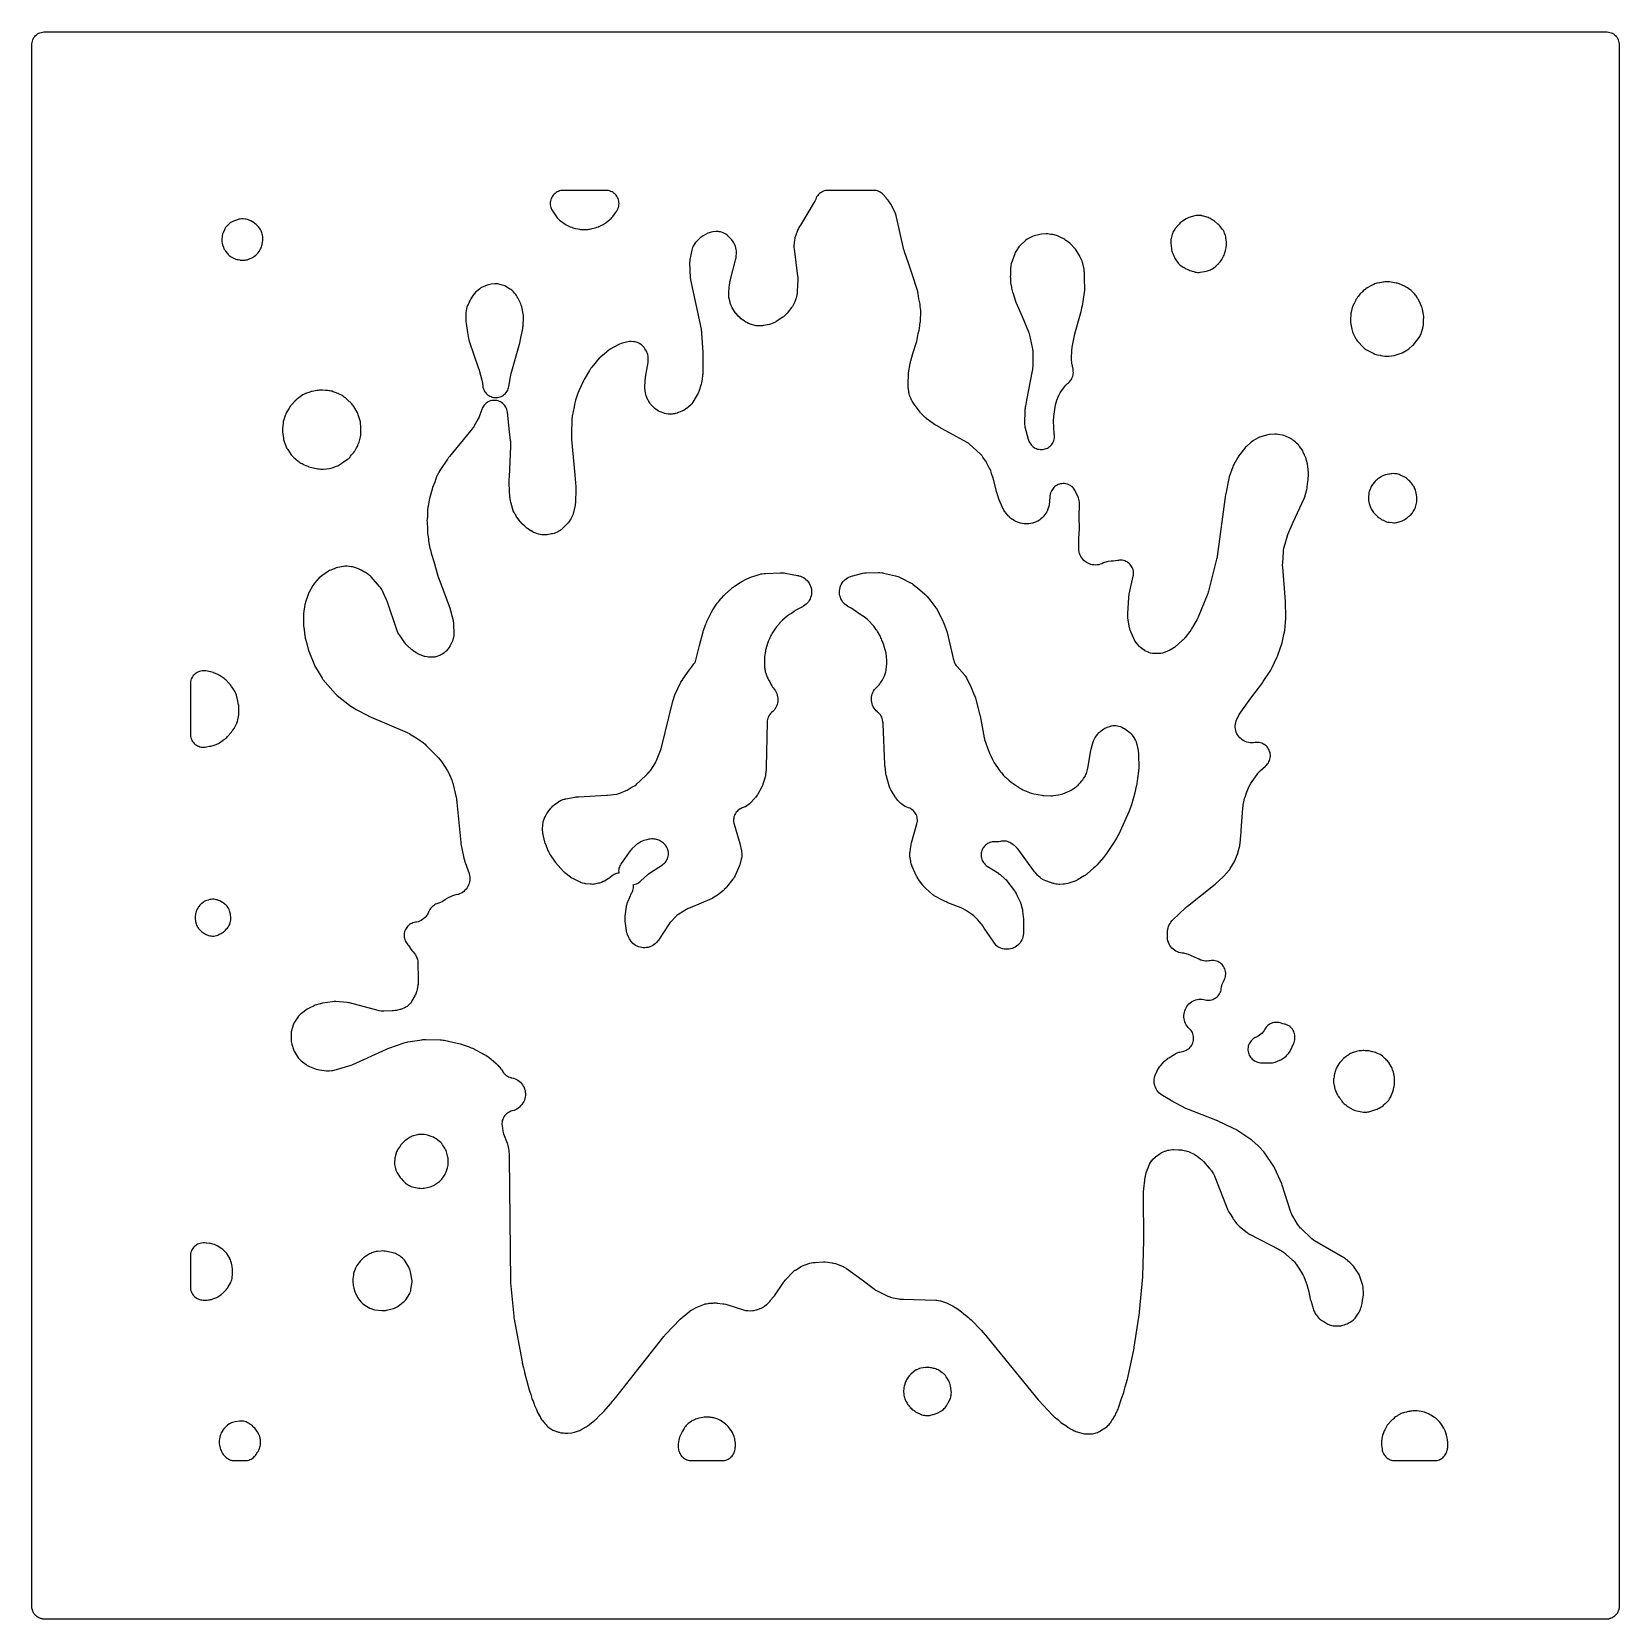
# Model space of a CAD drawing. Header units: millimetres. Extents: x 0 to 300, y 0 to 300.
import ezdxf

# ---------------------------------------------------------------- set-up
doc = ezdxf.new("R2010")
doc.units = ezdxf.units.MM
doc.layers.add('CUT', color=7, linetype='CONTINUOUS')

msp = doc.modelspace()

# ---------------------------------------------------------------- linework, layer by layer
at = {"layer": 'CUT'}
for points in [[(299.9584, 1.4029), (299.9516, 1.3872), (299.9353, 1.3518), (299.8932, 1.2629), (299.8922, 1.2608), (299.8832, 1.2418), (299.8547, 1.1814), (299.8494, 1.172), (299.8251, 1.1303), (299.8173, 1.1173), (299.8036, 1.0943), (299.7299, 0.9714), (299.727, 0.9673), (299.6944, 0.9219), (299.6934, 0.9206), (299.6729, 0.8929), (299.5853, 0.7748), (299.5443, 0.728), (299.5181, 0.6991), (299.5162, 0.6969), (299.5148, 0.6954), (299.5145, 0.6951), (299.4969, 0.6757), (299.4228, 0.5939), (299.3763, 0.5501), (299.3171, 0.4964), (299.3158, 0.4953), (299.3012, 0.482), (299.2966, 0.4779), (299.2799, 0.4627), (299.2434, 0.4296), (299.1919, 0.3896), (299.1126, 0.3308), (299.0526, 0.2863), (299.0509, 0.2851), (299.0501, 0.2845), (299.049, 0.2836), (298.9929, 0.2481), (298.9887, 0.2456), (298.9813, 0.2412), (298.9792, 0.2399), (298.9747, 0.2372), (298.9683, 0.2334), (298.9376, 0.215), (298.8852, 0.1836), (298.8413, 0.1573), (298.7811, 0.1268), (298.6223, 0.0517), (298.5586, 0.0268), (298.5529, 0.0248), (298.5439, 0.0216), (298.5393, 0.0199), (298.5064, 0.0081), (298.3942, -0.032), (298.3274, -0.051), (298.3186, -0.0532), (298.2281, -0.0759), (298.2192, -0.0781), (298.2115, -0.08), (298.1591, -0.0931), (298.0897, -0.1058), (297.9198, -0.131), (297.8623, -0.136), (297.8479, -0.1372), (297.5872, -0.15), (2.9618, -0.15), (2.4114, -0.15), (2.2186, -0.1405), (2.1042, -0.1348), (2.0416, -0.1255), (2.04, -0.1253), (2.0246, -0.123), (1.9747, -0.1156), (1.8619, -0.0988), (1.7343, -0.0668), (1.6243, -0.0392), (1.4997, 0.0054), (1.3937, 0.0434), (1.2733, 0.1004), (1.1723, 0.1482), (1.0572, 0.2172), (0.9622, 0.2742), (0.9289, 0.2989), (0.9092, 0.3136), (0.8935, 0.3252), (0.8534, 0.3549), (0.7655, 0.4202), (0.664, 0.5122), (0.584, 0.5848), (0.5385, 0.635), (0.5334, 0.6406), (0.5141, 0.6619), (0.4907, 0.6877), (0.4195, 0.7663), (0.3353, 0.8799), (0.2736, 0.9631), (0.1992, 1.0873), (0.1477, 1.1732), (0.0837, 1.3086), (0.043, 1.3947), (-0.002, 1.5205), (-0.0057, 1.5309), (-0.009, 1.5399), (-0.0101, 1.543), (-0.0395, 1.6253), (-0.0812, 1.7918), (-0.099, 1.863), (-0.1021, 1.884), (-0.1064, 1.9128), (-0.11, 1.9369), (-0.129, 2.065), (-0.135, 2.1053), (-0.15, 2.4114), (-0.15, 297.5886), (-0.135, 297.8947), (-0.099, 298.1371), (-0.0395, 298.3748), (0.0431, 298.6056), (0.1479, 298.8271), (0.2738, 299.0373), (0.4198, 299.2341), (0.5844, 299.4156), (0.7659, 299.5802), (0.9627, 299.7262), (1.1729, 299.8521), (1.3944, 299.9569), (1.6252, 300.0395), (1.8629, 300.099), (2.1053, 300.135), (2.4114, 300.15), (297.5872, 300.15), (297.8933, 300.135), (298.1357, 300.099), (298.3734, 300.0395), (298.6041, 299.9569), (298.8256, 299.8521), (299.0358, 299.7262), (299.2326, 299.5802), (299.4142, 299.4156), (299.5787, 299.2341), (299.7247, 299.0373), (299.8507, 298.8271), (299.9554, 298.6056), (300.038, 298.3748), (300.0975, 298.1371), (300.1335, 297.8947), (300.1485, 297.5886), (300.1485, 297.0131), (300.1485, 297.0125), (300.1485, 2.4114), (300.1339, 2.114), (300.1297, 2.0799), (300.102, 1.893), (300.1003, 1.8816), (300.099, 1.8729), (300.0988, 1.8714), (300.0921, 1.8413), (300.0901, 1.8332), (300.0714, 1.7586), (300.0401, 1.6336), (300.0327, 1.611), (300.0239, 1.5857), (300.0128, 1.5547)], [(54.6297, 116.3447), (54.4298, 116.2887), (53.4938, 115.9842), (53.2529, 115.8918), (52.4295, 115.5263), (52.1915, 115.405), (51.9677, 115.259), (50.8727, 114.4579), (50.6712, 114.2937), (50.4878, 114.1095), (50.3245, 113.9072), (49.6754, 113.0114), (49.5526, 112.8249), (49.4469, 112.6282), (49.3591, 112.4228), (49.2901, 112.2104), (49.0026, 111.1702), (48.9511, 110.9432), (48.9209, 110.7125), (48.9124, 110.4799), (48.9231, 109.3808), (48.9381, 109.1304), (48.9781, 108.8829), (49.0427, 108.6406), (49.3697, 107.6227), (49.4477, 107.4125), (49.5443, 107.2102), (49.6586, 107.0174), (50.2763, 106.0742), (50.4394, 105.8529), (50.6258, 105.6507), (50.8333, 105.4703), (51.7295, 104.7735), (51.9318, 104.6318), (52.147, 104.5106), (52.3732, 104.4113), (53.6768, 103.9142), (53.9649, 103.8238), (54.2618, 103.7689), (55.6041, 103.6035), (55.8641, 103.5851), (56.1247, 103.5939), (56.5286, 103.6287), (56.781, 103.6635), (57.0286, 103.7239), (60.2738, 104.6921), (60.5889, 104.8098), (66.9571, 107.6887), (67.1122, 107.7546), (67.2185, 107.797), (67.3764, 107.856), (70.3139, 108.8776), (70.4705, 108.9282), (70.4987, 108.9366), (70.8177, 109.017), (70.8465, 109.023), (71.0084, 109.0526), (73.6599, 109.4783), (73.8313, 109.5017), (73.8621, 109.5052), (74.2072, 109.5283), (74.2381, 109.529), (74.4112, 109.5286), (77.117, 109.4598), (77.2968, 109.4509), (77.3289, 109.4485), (77.6862, 109.4049), (77.7179, 109.3995), (77.8946, 109.3649), (80.8597, 108.7096), (81.0971, 108.6489), (81.2568, 108.6025), (81.4897, 108.5265), (82.6079, 108.1206), (82.832, 108.031), (82.982, 107.9653), (83.1998, 107.8615), (85.5741, 106.6347), (85.7619, 106.5308), (85.7948, 106.5113), (86.151, 106.2721), (86.1814, 106.249), (86.3487, 106.1145), (87.5612, 105.0808), (87.6689, 104.9854), (87.6878, 104.968), (87.8918, 104.7651), (87.9094, 104.7462), (88.0054, 104.6391), (88.5691, 103.9851), (88.6711, 103.8614), (88.6889, 103.8389), (88.8767, 103.5791), (88.8925, 103.5551), (88.9922, 103.3968), (88.9937, 103.3978), (89.1031, 103.2341), (89.2592, 103.0442), (89.4332, 102.8706), (89.6233, 102.7148), (89.8279, 102.5785), (90.0448, 102.4629), (90.272, 102.3692), (90.5074, 102.2983), (90.6611, 102.268), (90.6608, 102.2666), (90.6629, 102.2662), (90.9857, 102.1866), (91.2719, 102.0859), (91.5471, 101.9581), (91.8087, 101.8044), (92.0542, 101.6262), (92.2815, 101.4252), (92.4883, 101.2032), (92.6727, 100.9623), (92.8331, 100.7048), (92.9679, 100.433), (93.076, 100.1495), (93.1561, 99.8569), (93.2078, 99.5579), (93.2303, 99.2554), (93.2236, 98.952), (93.1878, 98.6508), (93.123, 98.3544), (93.03, 98.0656), (92.9096, 97.7871), (92.7629, 97.5215), (92.5749, 97.2473), (92.5553, 97.2215), (92.4511, 97.0909), (92.3451, 96.9703), (92.3239, 96.9473), (92.0954, 96.7213), (91.8686, 96.5353), (91.6254, 96.3713), (91.368, 96.2307), (91.0987, 96.1147), (90.8197, 96.0242), (90.7395, 96.0063), (90.4976, 95.9392), (90.2638, 95.8483), (90.0402, 95.7343), (89.8291, 95.5986), (89.6328, 95.4423), (89.4531, 95.2672), (89.2918, 95.0749), (89.1506, 94.8674), (89.031, 94.6469), (88.9341, 94.4154), (88.8608, 94.1754), (88.812, 93.9293), (88.7881, 93.6795), (88.7894, 93.4285), (88.8158, 93.179), (88.9703, 92.1944), (89.0239, 91.9401), (89.1036, 91.6927), (89.7793, 89.9176), (89.8323, 89.7691), (89.8412, 89.7423), (89.9212, 89.4636), (89.9775, 89.1792), (89.9818, 89.1513), (90.0026, 88.995), (90.1387, 87.7784), (90.155, 87.5887), (90.1628, 87.4597), (90.1695, 87.2695), (90.4008, 63.7213), (90.4125, 63.5027), (91.033, 57.1548), (91.062, 56.9479), (92.5965, 48.5644), (92.6035, 48.5277), (92.6049, 48.521), (92.6404, 48.3674), (92.8947, 47.4083), (93.0411, 46.6589), (93.0472, 46.6288), (93.0483, 46.6234), (93.0778, 46.4978), (93.9256, 43.2696), (93.9353, 43.2337), (93.9371, 43.2274), (93.9833, 43.0793), (94.2331, 42.3589), (94.3719, 41.8352), (94.4356, 41.6307), (94.5166, 41.4324), (94.6707, 41.0968), (94.8635, 40.5407), (94.9591, 40.3046), (95.3242, 39.5203), (95.5431, 38.9878), (95.6525, 38.7562), (95.7717, 38.559), (95.793, 38.5132), (95.8954, 38.3166), (96.0148, 38.1297), (96.068, 38.0541), (96.0722, 38.0451), (96.177, 37.842), (96.2998, 37.6493), (96.4398, 37.4686), (96.6722, 37.1954), (96.7599, 37.0707), (96.8897, 36.9019), (97.0334, 36.7449), (97.1354, 36.6508), (97.311, 36.4443), (97.4677, 36.2764), (97.6392, 36.1235), (97.824, 35.9871), (98.0445, 35.8394), (98.2304, 35.7263), (98.4254, 35.6297), (98.6281, 35.5505), (98.9608, 35.4369), (99.0842, 35.3861), (99.1049, 35.3759), (99.1454, 35.361), (99.1516, 35.3584), (99.182, 35.3474), (99.3503, 35.2853), (99.4164, 35.2684), (99.5714, 35.2275), (99.5895, 35.2244), (99.6036, 35.2208), (99.7477, 35.1786), (99.9646, 35.1355), (100.1844, 35.1117), (100.4055, 35.1074), (100.435, 35.1081), (100.7017, 35.0743), (100.965, 35.055), (101.2288, 35.0635), (101.9836, 35.1279), (102.2582, 35.1667), (102.5269, 35.2358), (103.2826, 35.4755), (103.5206, 35.5645), (103.7484, 35.6773), (104.7564, 36.2419), (104.9306, 36.349), (105.0954, 36.4699), (106.3085, 37.4392), (106.458, 37.5687), (106.5968, 37.7095), (107.1654, 38.3342), (107.8786, 38.9853), (108.0613, 39.1703), (109.3209, 40.5868), (109.3406, 40.6092), (109.3441, 40.6132), (109.424, 40.7101), (109.7756, 41.1588), (109.8297, 41.2158), (109.9771, 41.3862), (110.198, 41.666), (110.2067, 41.6755), (110.2296, 41.701), (110.2335, 41.7054), (110.3256, 41.8157), (114.4846, 47.0953), (119.4207, 53.3471), (119.5317, 53.4812), (119.6091, 53.5705), (119.7262, 53.6992), (122.5321, 56.6445), (124.3402, 58.1376), (124.4929, 58.2572), (124.5207, 58.2778), (124.6037, 58.333), (124.6331, 58.3488), (125.5257, 58.8049), (127.0805, 59.4255), (127.2452, 59.4867), (127.3753, 59.5199), (127.4068, 59.5272), (127.7619, 59.5911), (127.7938, 59.5953), (127.9733, 59.6144), (128.6769, 59.6721), (128.8611, 59.6827), (128.894, 59.6837), (129.2628, 59.6776), (129.2957, 59.6755), (129.4794, 59.6588), (130.5748, 59.5323), (130.7478, 59.5082), (130.7786, 59.5032), (131.1203, 59.4311), (131.1505, 59.4232), (131.3184, 59.3753), (134.6458, 58.3413), (134.8711, 58.2826), (135.1009, 58.2452), (135.3331, 58.2293), (135.8715, 58.2175), (136.1634, 58.2282), (136.452, 58.2728), (136.8697, 58.3627), (136.9706, 58.3902), (137.1386, 58.4292), (137.335, 58.4923), (137.5256, 58.5714), (137.9516, 58.7692), (138.1394, 58.8662), (138.3183, 58.9787), (138.487, 59.1059), (138.8258, 59.3846), (138.9388, 59.4607), (139.1507, 59.6407), (139.2172, 59.7113), (139.3263, 59.8097), (139.4813, 59.9777), (139.6203, 60.1591), (139.6822, 60.248), (140.1687, 60.8259), (140.3257, 61.0334), (142.042, 63.5659), (142.1337, 63.6952), (142.1506, 63.718), (142.3499, 63.9644), (142.3686, 63.9856), (142.4759, 64.1023), (143.8154, 65.4984), (143.9586, 65.6399), (143.9848, 65.6644), (144.2296, 65.8701), (144.2958, 65.9133), (145.3924, 66.5926), (145.425, 66.6068), (145.6352, 66.6908), (146.8522, 67.1349), (147.0301, 67.1948), (147.0621, 67.2047), (147.3354, 67.2744), (147.694, 67.3186), (147.8083, 67.3327), (147.9067, 67.3448), (148.0608, 67.3638), (149.5962, 67.4398), (149.7798, 67.4443), (149.8126, 67.4444), (149.9533, 67.4375), (151.2846, 67.2691), (151.4523, 67.2399), (151.4864, 67.233), (151.8641, 67.1364), (151.8973, 67.126), (152.0819, 67.0631), (152.8248, 66.7882), (152.8899, 66.7623), (153.1334, 66.655), (153.339, 66.5559), (153.367, 66.5408), (153.5211, 66.4524), (153.9462, 66.1953), (156.9058, 64.0659), (159.2596, 62.2668), (159.4568, 62.1305), (159.6661, 62.0138), (161.5662, 61.0705), (161.7629, 60.9832), (161.9664, 60.9131), (162.1752, 60.8608), (162.1782, 60.8602), (162.2991, 60.8032), (162.531, 60.7205), (162.77, 60.6611), (163.8604, 60.4464), (164.0697, 60.4144), (164.281, 60.4001), (164.4787, 60.3952), (164.5407, 60.3853), (164.7613, 60.3699), (170.8428, 60.2148), (171.0296, 60.2054), (171.0629, 60.2029), (171.4038, 60.16), (171.7388, 60.0833), (171.771, 60.0742), (171.9496, 60.019), (172.7167, 59.7608), (172.8679, 59.7063), (172.8947, 59.6959), (173.0047, 59.6481), (173.3855, 59.4504), (173.5044, 59.3887), (173.7508, 59.2608), (174.1227, 59.0678), (174.5219, 58.8517), (174.6567, 58.7751), (174.6805, 58.7609), (174.9399, 58.5914), (174.9625, 58.5753), (175.0867, 58.4826), (176.8018, 57.1475), (177.037, 56.9339), (177.0975, 56.879), (177.2267, 56.7617), (177.5249, 56.491), (179.4483, 54.5246), (179.8385, 54.0734), (180.1996, 53.6557), (180.3142, 53.5231), (180.5295, 53.274), (190.2445, 41.3338), (190.2651, 41.3089), (190.2688, 41.3044), (190.3589, 41.2024), (192.9224, 38.4525), (193.0744, 38.3028), (193.2386, 38.1666), (193.945, 37.6299), (194.337, 37.2539), (194.5222, 37.0929), (194.7222, 36.9508), (195.4545, 36.4831), (195.9201, 36.1294), (196.1349, 35.9832), (196.3636, 35.8601), (196.62, 35.7388), (196.6216, 35.7378), (196.8372, 35.6147), (197.0639, 35.5137), (197.1712, 35.4781), (197.373, 35.3827), (197.5908, 35.292), (197.8161, 35.2222), (198.7095, 34.9913), (198.9958, 34.9348), (199.2868, 34.9121), (199.9571, 34.8992), (200.2374, 34.9095), (200.5149, 34.9511), (200.993, 35.0506), (201.2148, 35.1075), (201.4304, 35.1844), (201.6382, 35.2808), (201.8362, 35.3957), (202.4758, 35.8072), (202.6951, 35.9176), (202.8999, 36.0332), (203.0929, 36.1674), (203.2724, 36.3192), (203.4367, 36.4719), (203.6382, 36.6823), (203.7663, 36.8519), (203.8909, 36.997), (204.051, 37.2046), (204.1885, 37.4277), (204.3327, 37.6919), (204.6822, 38.2153), (204.8317, 38.4706), (204.95, 38.7418), (205.0403, 38.9879), (205.2557, 39.3825), (205.363, 39.6043), (205.4479, 39.8357), (205.993, 41.5824), (206.4262, 42.7621), (206.5147, 43.0585), (206.6918, 43.8216), (207.1426, 45.2661), (207.2032, 45.4993), (208.3862, 51.1592), (208.3918, 51.1868), (208.3928, 51.1917), (208.413, 51.3083), (209.3833, 57.8401), (209.3872, 57.8673), (209.3879, 57.8721), (209.4009, 57.9867), (210.0002, 64.6013), (210.0026, 64.6302), (210.003, 64.6354), (210.0097, 64.7573), (210.2106, 71.479), (210.2116, 71.57), (210.1559, 80.1298), (210.1606, 80.3442), (210.168, 80.4898), (210.185, 80.7039), (210.4877, 83.4964), (210.5097, 83.6645), (210.5144, 83.6945), (210.5758, 84), (210.6646, 84.2988), (210.6745, 84.3275), (210.7337, 84.4864), (211.2244, 85.7174), (211.3036, 85.9015), (211.3186, 85.934), (211.4906, 86.2595), (211.6964, 86.5648), (211.7179, 86.5934), (211.8429, 86.75), (211.8744, 86.7875), (211.9844, 86.9123), (212.0045, 86.9342), (212.2214, 87.1497), (212.4566, 87.3451), (212.4803, 87.3631), (212.615, 87.4607), (213.2988, 87.9332), (213.4739, 88.0472), (213.5057, 88.0666), (213.8437, 88.2483), (214.1998, 88.3913), (214.235, 88.4032), (214.4347, 88.4646), (214.7583, 88.5544), (214.9323, 88.5981), (214.9636, 88.6052), (215.2884, 88.6626), (215.6172, 88.6886), (215.6492, 88.6896), (215.8287, 88.6909), (216.743, 88.6757), (216.92, 88.6685), (216.9516, 88.6665), (217.3035, 88.6272), (217.3348, 88.6222), (217.509, 88.5901), (218.1776, 88.4507), (218.3306, 88.4154), (218.3578, 88.4085), (218.6345, 88.3261), (218.9033, 88.2209), (218.929, 88.2096), (219.0713, 88.1433), (219.6013, 87.8827), (219.7655, 87.7969), (219.7944, 87.7809), (220.109, 87.5855), (220.1362, 87.5667), (220.2859, 87.4576), (220.9512, 86.9471), (221.0856, 86.839), (221.1092, 86.8191), (221.3624, 86.5848), (221.3841, 86.5629), (221.5023, 86.4372), (222.6049, 85.2107), (222.7008, 85.0997), (222.7176, 85.0795), (222.896, 84.8468), (222.9111, 84.8254), (222.9934, 84.7039), (223.2736, 84.2722), (223.3726, 84.1111), (223.3895, 84.0818), (223.5624, 83.7457), (223.5763, 83.7149), (223.6498, 83.5407), (226.1197, 77.2487), (226.23, 77.0066), (226.3653, 76.7776), (226.6636, 76.3291), (227.0339, 75.7024), (227.1356, 75.5441), (227.249, 75.3939), (227.4482, 75.1496), (227.6108, 74.9051), (227.7557, 74.7088), (227.919, 74.5276), (228.0992, 74.3631), (228.1086, 74.3553), (228.1513, 74.3081), (228.341, 74.1372), (229.754, 72.9891), (229.9813, 72.8247), (229.9825, 72.8241), (229.99, 72.8185), (230.2235, 72.6821), (235.8468, 69.7938), (236.0357, 69.6898), (236.0688, 69.6703), (236.427, 69.4307), (236.4577, 69.4076), (236.6259, 69.2727), (238.3056, 67.8448), (238.4423, 67.7227), (238.4662, 67.7003), (238.7005, 67.4579), (238.9099, 67.1939), (238.929, 67.1672), (239.0322, 67.0156), (240.1762, 65.2416), (240.189, 65.2208), (240.3571, 64.9224), (240.4669, 64.7063), (240.4809, 64.6751), (240.5545, 64.4979), (240.8746, 63.668), (240.9429, 63.4756), (240.9856, 63.3437), (241.0433, 63.1479), (241.4023, 61.7946), (241.7041, 60.4246), (241.7915, 60.1208), (242.0036, 59.5275), (242.2418, 58.6295), (242.3101, 58.4124), (242.3978, 58.2025), (242.546, 57.8888), (242.6443, 57.7016), (242.7581, 57.5234), (242.8865, 57.3555), (243.2884, 56.8736), (243.442, 56.7056), (243.6102, 56.5523), (243.7917, 56.4149), (243.9849, 56.2946), (244.2402, 56.1513), (244.8107, 55.8047), (245.022, 55.6899), (245.2252, 55.6036), (245.3471, 55.5424), (245.5634, 55.4581), (245.7865, 55.3941), (246.0145, 55.3511), (246.2456, 55.3294), (246.4777, 55.3293), (246.6302, 55.3363), (246.9463, 55.3299), (247.2181, 55.3392), (247.4873, 55.3779), (247.8625, 55.4529), (248.157, 55.5308), (248.4399, 55.6438), (248.6628, 55.7491), (248.853, 55.8492), (249.0339, 55.9652), (249.0668, 55.9905), (249.2161, 56.0563), (249.4182, 56.1687), (249.6091, 56.2994), (249.787, 56.4471), (250.0373, 56.6753), (250.196, 56.8334), (250.3398, 57.0051), (250.4677, 57.189), (250.8192, 57.7462), (250.945, 57.9704), (251.0471, 58.2063), (251.1166, 58.3927), (251.1757, 58.5117), (251.2614, 58.7363), (251.3078, 58.9053), (251.3715, 59.0759), (251.4461, 59.3108), (251.4973, 59.5519), (251.6041, 60.2147), (251.6727, 60.5209), (251.7173, 60.7867), (251.7292, 60.9907), (251.7456, 61.0923), (251.7747, 61.373), (251.772, 61.6552), (251.7216, 62.4173), (251.6849, 62.7092), (251.6142, 62.9947), (251.0907, 64.6781), (251.0179, 64.8808), (250.928, 65.0765), (250.8216, 65.2637), (250.6994, 65.4411), (250.5284, 65.6678), (250.4087, 65.8631), (249.9911, 66.4671), (249.8471, 66.6556), (249.6858, 66.8297), (249.5088, 67.0034), (249.4463, 67.0774), (249.2475, 67.2664), (249.1979, 67.3086), (248.9545, 67.5475), (248.7246, 67.7471), (248.5193, 67.8855), (248.3534, 68.0146), (248.171, 68.1327), (242.5299, 71.4461), (242.3488, 71.5595), (242.3171, 71.5807), (241.9757, 71.8376), (241.9466, 71.8622), (241.7874, 72.0048), (240.0274, 73.6747), (239.9027, 73.7987), (239.881, 73.8214), (239.6497, 74.0862), (239.6301, 74.1108), (239.5241, 74.2511), (239.2869, 74.5804), (238.374, 76.1071), (238.2149, 76.4194), (238.148, 76.5578), (238.1365, 76.5828), (238.0199, 76.8672), (238.0105, 76.893), (237.961, 77.0386), (236.3982, 81.9652), (236.3015, 82.2208), (235.0263, 85.1027), (234.9249, 85.3064), (234.8054, 85.4999), (233.1083, 87.988), (232.8947, 88.2589), (231.9615, 89.2876), (231.7682, 89.4787), (230.7242, 90.4042), (230.581, 90.522), (230.4294, 90.6288), (227.5982, 92.4712), (227.2926, 92.6409), (223.9981, 94.1796), (223.9691, 94.1929), (223.9638, 94.1953), (223.8398, 94.2473), (218.6923, 96.2461), (218.4926, 96.3304), (218.3586, 96.3916), (218.1639, 96.4873), (215.4688, 97.9113), (215.3827, 97.9582), (215.3245, 97.9909), (215.2397, 98.0401), (213.763, 98.922), (213.6068, 99.0206), (213.5794, 99.0389), (213.3066, 99.2406), (213.077, 99.4483), (212.869, 99.6775), (212.6845, 99.9261), (212.5253, 100.1916), (212.393, 100.4715), (212.2889, 100.763), (212.2139, 101.0633), (212.1689, 101.3696), (212.1541, 101.6788), (212.1698, 101.988), (212.2159, 102.2941), (212.2918, 102.5942), (212.3969, 102.8854), (212.5443, 103.1946), (212.6029, 103.3063), (212.6736, 103.4522), (212.7775, 103.6854), (212.7933, 103.7183), (212.9809, 104.0581), (213.2055, 104.3747), (213.229, 104.4041), (213.3654, 104.5655), (214.0657, 105.3483), (214.1962, 105.4869), (214.2201, 105.5111), (214.4786, 105.7468), (214.7596, 105.9551), (214.7879, 105.974), (214.949, 106.0754), (216.0683, 106.7408), (216.2231, 106.8279), (216.2512, 106.8428), (216.5464, 106.9824), (216.8536, 107.0934), (216.8839, 107.1028), (217.0549, 107.1512), (217.7618, 107.3332), (217.9947, 107.4055), (218.2195, 107.5001), (218.4339, 107.6161), (218.6361, 107.7525), (218.824, 107.908), (218.9958, 108.081), (219.15, 108.2699), (219.2851, 108.473), (219.3997, 108.6882), (219.4928, 108.9136), (219.5635, 109.147), (219.6111, 109.3862), (219.6352, 109.6288), (219.6355, 109.8727), (219.6121, 110.1154), (219.5652, 110.3547), (219.4951, 110.5883), (219.4026, 110.8139), (219.2886, 111.0295), (219.1541, 111.2329), (219.0005, 111.4223), (218.8847, 111.5396), (218.8853, 111.5402), (218.6092, 111.8194), (218.4178, 112.0545), (218.2498, 112.307), (218.107, 112.5745), (217.9906, 112.8545), (217.9017, 113.1444), (217.8411, 113.4415), (217.8094, 113.743), (217.8069, 114.0462), (217.8337, 114.3483), (217.8938, 114.6703), (217.9623, 114.919), (218.078, 115.2329), (218.2102, 115.506), (218.3688, 115.766), (218.5518, 116.0095), (218.7575, 116.2341), (218.9839, 116.4378), (219.229, 116.6186), (219.4905, 116.7749), (219.7658, 116.9051), (220.0524, 117.0081), (220.3477, 117.0829), (220.6488, 117.1288), (220.9529, 117.1453), (221.2572, 117.1324), (221.5589, 117.09), (221.8196, 117.0272), (222.0584, 116.9819), (222.3003, 116.9599), (222.5433, 116.9615), (222.785, 116.9867), (223.023, 117.0353), (223.2553, 117.1067), (223.4795, 117.2003), (223.6935, 117.3153), (223.8954, 117.4505), (224.0832, 117.6047), (224.2552, 117.7763), (224.4097, 117.9639), (224.5452, 118.1655), (224.6606, 118.3794), (224.7546, 118.6034), (224.8264, 118.8355), (224.8754, 119.0735), (224.9376, 119.4739), (224.9677, 119.642), (224.9738, 119.6719), (225.05, 119.9764), (225.1446, 120.2467), (225.2633, 120.5074), (225.3827, 120.7165), (225.4946, 120.9372), (225.5841, 121.1679), (225.6503, 121.4064), (225.6927, 121.6502), (225.7107, 121.897), (225.7043, 122.1443), (225.6734, 122.3899), (225.6184, 122.6311), (225.5399, 122.8658), (225.4385, 123.0915), (225.3153, 123.3061), (225.1715, 123.5075), (225.0085, 123.6937), (224.8279, 123.8628), (224.6314, 124.0133), (224.421, 124.1436), (224.1988, 124.2524), (223.9669, 124.3388), (223.7276, 124.4018), (223.4832, 124.4409), (223.2362, 124.4556), (222.989, 124.4458), (222.7439, 124.4116), (222.5387, 124.3725), (222.2236, 124.3449), (221.9073, 124.3491), (221.593, 124.385), (221.2839, 124.4523), (220.9831, 124.5503), (220.6659, 124.6904), (220.6246, 124.7112), (220.5075, 124.7723), (220.5072, 124.7718), (220.3488, 124.8497), (218.6348, 125.6096), (218.4271, 125.6908), (218.2129, 125.7532), (217.994, 125.7962), (217.7722, 125.8196), (217.4764, 125.8374), (217.1647, 125.888), (216.8595, 125.9696), (216.5641, 126.0814), (216.2814, 126.2222), (216.0143, 126.3907), (215.7654, 126.5851), (215.5372, 126.8036), (215.3322, 127.0438), (215.1522, 127.3034), (214.9992, 127.5797), (214.8747, 127.87), (214.78, 128.1713), (214.7159, 128.4805), (214.6832, 128.7947), (214.6821, 129.1409), (214.6837, 129.1745), (214.6969, 129.3573), (214.701, 129.6469), (214.7007, 129.6548), (214.7026, 129.995), (214.7358, 130.3095), (214.8002, 130.6184), (214.8953, 130.9193), (215.02, 131.2091), (215.1732, 131.485), (215.3532, 131.7441), (215.578, 132.007), (215.6011, 132.0314), (215.7338, 132.1648), (218.0985, 134.4253), (218.2267, 134.5422), (218.3155, 134.6196), (218.4489, 134.7305), (223.7096, 138.9012), (223.7341, 138.9209), (223.7386, 138.9246), (223.8388, 139.0106), (225.1595, 140.2062), (225.3807, 140.4337), (226.3356, 141.549), (226.4541, 141.6987), (226.5608, 141.8569), (227.2383, 142.9488), (227.332, 143.1135), (227.413, 143.2849), (227.8987, 144.422), (227.9712, 144.6129), (228.0278, 144.8091), (228.3647, 146.1843), (228.4049, 146.3827), (228.4288, 146.5837), (228.5542, 148.1821), (228.5681, 148.2672), (228.5982, 148.5515), (228.6222, 149.0498), (228.9515, 153.2493), (228.9749, 153.4661), (228.995, 153.6128), (229.0309, 153.8279), (229.2838, 155.1108), (229.3551, 155.3401), (229.3639, 155.3683), (229.5544, 155.9807), (229.6255, 156.2091), (230.009, 157.1303), (230.0783, 157.2852), (230.1176, 157.3653), (230.2901, 157.6822), (230.3084, 157.7119), (230.4147, 157.8755), (231.6521, 159.674), (231.7742, 159.8414), (231.7968, 159.8707), (232.0679, 160.1839), (232.0935, 160.2105), (232.2417, 160.3555), (233.2011, 161.2441), (233.288, 161.3192), (233.4665, 161.4899), (233.6273, 161.6773), (233.7689, 161.8796), (233.8897, 162.0949), (233.9888, 162.3211), (234.0651, 162.556), (234.1178, 162.7973), (234.1464, 163.0425), (234.1507, 163.2894), (234.1307, 163.5356), (234.0864, 163.7785), (234.0184, 164.0159), (233.9274, 164.2454), (233.8141, 164.4648), (233.6797, 164.672), (233.5255, 164.8649), (233.3531, 165.0417), (233.1641, 165.2006), (232.9603, 165.34), (232.7437, 165.4587), (232.5165, 165.5554), (232.2809, 165.6293), (232.0391, 165.6795), (231.7935, 165.7056), (231.5466, 165.7074), (231.3007, 165.6848), (230.9333, 165.6327), (230.6193, 165.6198), (230.3055, 165.6383), (229.9952, 165.6881), (229.6914, 165.7686), (229.3971, 165.879), (229.1153, 166.0182), (228.8489, 166.1849), (228.6004, 166.3774), (228.3723, 166.5936), (228.167, 166.8316), (227.9865, 167.0889), (227.8325, 167.3629), (227.7067, 167.6509), (227.6102, 167.95), (227.5441, 168.2573), (227.509, 168.5696), (227.5053, 168.8839), (227.5329, 169.197), (227.5917, 169.5057), (227.681, 169.8071), (227.8113, 170.126), (227.8255, 170.1563), (227.9093, 170.324), (228.253, 170.9716), (230.4755, 174.0648), (232.7097, 177.061), (232.7302, 177.0888), (232.7339, 177.0939), (232.8157, 177.214), (234.2225, 179.4146), (234.362, 179.6629), (235.3909, 181.767), (235.5021, 182.0319), (236.0081, 183.4633), (236.2743, 184.1984), (236.3688, 184.5287), (236.7068, 186.1147), (236.8107, 186.5825), (236.8609, 186.9096), (236.9254, 187.6569), (237.0622, 189.1945), (237.0674, 189.3491), (237.0735, 189.509), (237.0457, 192.1777), (237.0451, 192.2126), (237.0449, 192.219), (237.0369, 192.3662), (236.4907, 198.8989), (236.4779, 199.1657), (236.4757, 199.3471), (236.482, 199.6143), (236.6098, 201.7734), (236.6283, 201.9847), (236.6327, 202.0222), (236.7053, 202.4399), (236.7139, 202.4767), (236.7679, 202.6819), (237.3845, 204.7835), (237.4131, 204.8697), (237.4764, 205.0288), (238.4956, 207.3531), (240.5248, 211.8274), (240.6508, 212.1695), (241.0528, 213.5686), (241.1056, 213.7898), (241.1381, 214.0149), (241.1975, 214.6207), (241.2895, 215.3831), (241.3061, 215.6001), (241.3049, 215.7149), (241.3498, 216.1719), (241.3617, 216.4117), (241.3506, 216.6515), (241.2247, 217.9824), (241.1946, 218.1993), (241.1456, 218.4127), (240.9673, 219.0579), (240.899, 219.3518), (240.8358, 219.5757), (240.7521, 219.7929), (240.7514, 219.7944), (240.741, 219.8255), (240.6381, 220.0517), (240.3752, 220.649), (240.2684, 220.8631), (240.1417, 221.066), (239.6927, 221.7137), (239.5186, 221.9367), (239.3205, 222.1387), (239.1144, 222.3262), (239.0631, 222.3818), (238.9061, 222.5156), (238.8124, 222.6009), (238.6157, 222.7623), (238.4036, 222.903), (238.3936, 222.9089), (238.2051, 223.0509), (237.9729, 223.2063), (237.7248, 223.3347), (237.0071, 223.6569), (236.7237, 223.7641), (236.4294, 223.8361), (235.5994, 223.9866), (235.296, 224.0227), (234.9904, 224.0215), (233.9731, 223.955), (233.6929, 223.9208), (233.4183, 223.8552), (232.3513, 223.5354), (232.0905, 223.4412), (231.8417, 223.3187), (230.9303, 222.8051), (230.7029, 222.6604), (230.4925, 222.492), (229.6097, 221.7038), (229.4449, 221.5424), (229.2957, 221.3666), (228.3733, 220.1717), (228.1954, 219.9081), (227.2435, 218.2839), (227.1324, 218.0716), (227.0421, 217.8497), (226.3766, 215.9585), (226.2818, 215.6109), (225.7199, 212.7522), (225.7146, 212.7246), (225.7137, 212.7197), (225.6949, 212.6029), (224.0996, 200.9067), (224.0656, 200.7004), (224.0386, 200.5609), (223.9931, 200.3567), (222.5334, 194.5707), (222.4616, 194.3225), (222.4071, 194.1558), (222.3184, 193.9132), (220.4903, 189.4017), (220.3801, 189.1555), (220.2993, 188.9912), (220.2647, 188.9268), (219.2478, 187.1791), (219.1713, 187.0575), (219.0792, 186.921), (218.9372, 186.7245), (218.0361, 185.5594), (217.9193, 185.4158), (217.8978, 185.3907), (217.6437, 185.1217), (217.6198, 185.0988), (217.4831, 184.974), (216.1517, 183.818), (215.9999, 183.693), (215.9723, 183.6714), (215.6763, 183.4645), (215.3602, 183.2896), (215.3286, 183.2742), (215.1497, 183.1929), (214.2368, 182.8064), (214.0674, 182.7395), (214.0369, 182.7283), (213.7175, 182.6283), (213.4186, 182.5658), (213.0859, 182.5293), (213.0534, 182.5274), (212.8715, 182.5208), (212.4656, 182.5159), (212.2598, 182.5191), (212.2231, 182.5207), (211.8466, 182.5576), (211.5089, 182.6288), (211.1496, 182.7469), (211.1154, 182.7602), (210.9257, 182.8404), (210.6057, 182.9861), (210.4322, 183.0706), (210.4016, 183.0865), (210.0955, 183.2659), (209.8347, 183.4574), (209.5718, 183.6956), (209.5475, 183.7201), (209.4149, 183.8603), (208.9357, 184.3941), (208.8085, 184.5434), (208.7865, 184.5707), (208.575, 184.8626), (208.3951, 185.1751), (208.3793, 185.2063), (208.295, 185.3835), (207.7978, 186.5041), (207.7374, 186.6481), (207.7271, 186.6742), (207.6329, 186.9455), (207.5616, 187.2237), (207.5557, 187.2511), (207.5265, 187.4045), (207.2193, 189.2192), (207.1894, 189.4338), (207.1851, 189.4722), (207.1626, 189.9046), (207.1628, 189.9432), (207.1703, 190.1597), (207.3566, 193.0908), (207.369, 193.2389), (207.3717, 193.2654), (207.414, 193.5596), (207.4188, 193.5858), (207.4487, 193.7314), (208.2174, 197.1358), (208.2593, 197.3752), (208.2778, 197.6176), (208.2727, 197.8606), (208.244, 198.1019), (208.192, 198.3393), (208.1172, 198.5706), (208.0203, 198.7935), (207.9022, 199.0059), (207.764, 199.2059), (207.6071, 199.3915), (207.4329, 199.561), (207.243, 199.7128), (207.0393, 199.8454), (206.8237, 199.9576), (206.5982, 200.0483), (206.365, 200.1167), (206.1262, 200.1622), (205.8841, 200.1842), (205.6411, 200.1826), (205.3993, 200.1574), (205.2248, 200.1219), (205.2247, 200.1219), (204.8285, 200.0416), (204.4881, 200.0073), (204.4548, 200.0056), (204.2377, 199.9999), (204.2377, 199.9984), (204.049, 199.9892), (203.4858, 199.935), (203.2421, 199.8994), (203.003, 199.8399), (202.771, 199.7572), (202.6143, 199.6833), (202.614, 199.6839), (202.2581, 199.5156), (201.9721, 199.4127), (201.6774, 199.3379), (201.3768, 199.292), (201.0733, 199.2753), (200.7695, 199.2879), (200.4684, 199.3299), (200.1727, 199.4007), (199.8853, 199.4997), (199.6088, 199.626), (199.3457, 199.7785), (199.0986, 199.9556), (198.8698, 200.1558), (198.6613, 200.3771), (198.4752, 200.6175), (198.3132, 200.8748), (198.1768, 201.1465), (198.0673, 201.4301), (197.9856, 201.7229), (197.9326, 202.0223), (197.9065, 202.3545), (197.9055, 202.3869), (197.9044, 202.5682), (197.9359, 204.2947), (198.0603, 206.128), (198.0648, 206.3761), (198.0072, 208.2041), (198.0563, 210.8968), (198.0463, 211.1704), (198.0064, 211.4413), (197.9371, 211.7062), (197.8393, 211.9619), (197.2871, 213.1983), (197.1774, 213.415), (197.0472, 213.62), (196.8977, 213.8114), (196.7303, 213.9874), (196.5467, 214.1463), (196.3485, 214.2867), (196.1376, 214.4071), (195.916, 214.5066), (195.6858, 214.5841), (195.4492, 214.6388), (195.2084, 214.6704), (194.9657, 214.6784), (194.7233, 214.6628), (194.4836, 214.6238), (194.2488, 214.5617), (194.0211, 214.4772), (193.8027, 214.3709), (193.5957, 214.244), (193.4019, 214.0975), (193.2233, 213.933), (193.0615, 213.7518), (192.918, 213.5559), (192.7942, 213.3469), (192.7639, 213.2821), (192.6746, 213.1188), (192.5782, 212.8914), (192.5047, 212.6557), (192.4548, 212.4138), (192.429, 212.1682), (192.4259, 212.1125), (192.3125, 210.6858), (192.2956, 210.5217), (192.2616, 210.4146), (192.05, 209.8111), (191.9875, 209.6457), (191.9756, 209.6164), (191.8397, 209.3212), (191.6908, 209.0647), (191.5018, 208.8002), (191.4823, 208.7754), (191.3696, 208.6392), (191.1598, 208.3974), (191.0271, 208.2523), (191.0027, 208.227), (190.7387, 207.9804), (190.4756, 207.7819), (190.1661, 207.5957), (190.1351, 207.5792), (189.9592, 207.4914), (189.752, 207.3947), (189.5645, 207.3134), (189.5306, 207.2998), (189.175, 207.1789), (188.8405, 207.1046), (188.4671, 207.0635), (188.4307, 207.0615), (188.2264, 207.0559), (187.8181, 207.0557), (187.6169, 207.061), (187.581, 207.0629), (187.2132, 207.1023), (186.8835, 207.1741), (186.5326, 207.2911), (186.4992, 207.3042), (186.3139, 207.383), (185.8888, 207.5775), (185.7045, 207.668), (185.672, 207.6851), (185.3481, 207.8786), (185.0738, 208.0864), (184.7997, 208.3457), (184.7745, 208.3723), (184.6374, 208.5252), (184.0776, 209.185), (183.9599, 209.331), (183.9395, 209.3576), (183.7438, 209.6415), (183.5775, 209.9435), (183.5628, 209.9736), (183.4849, 210.1443), (182.8528, 211.6254), (182.6435, 212.1909), (182.593, 212.3397), (182.583, 212.3717), (182.4135, 212.9845), (181.735, 215.6729), (181.6577, 215.9229), (181.428, 216.5484), (181.3399, 216.8672), (181.2713, 217.0782), (181.1843, 217.2823), (181.0796, 217.4778), (181.057, 217.5159), (181.0378, 217.56), (180.4794, 218.657), (180.382, 218.8308), (180.2712, 218.9963), (179.7664, 219.6882), (179.7573, 219.7036), (179.6201, 219.9104), (179.4631, 220.1025), (179.2878, 220.2782), (177.26, 222.118), (177.0316, 222.302), (176.7831, 222.458), (171.9276, 225.1232), (171.8416, 225.1714), (171.823, 225.1818), (171.6621, 225.2721), (170.8392, 225.7338), (170.8136, 225.7497), (170.6421, 225.8632), (169.2396, 226.847), (169.1079, 226.9437), (169.0848, 226.9615), (168.8347, 227.1716), (168.8132, 227.1914), (168.6953, 227.3044), (168.0755, 227.9249), (168.0041, 228.0064), (167.9858, 228.0292), (167.8863, 228.159), (166.7418, 229.7211), (166.3908, 230.2862), (166.3078, 230.4267), (166.2935, 230.4521), (166.2082, 230.6206), (166.1731, 230.6991), (166.0248, 231.0598), (165.9637, 231.2187), (165.9534, 231.2474), (165.912, 231.3815), (165.8393, 231.6495), (165.8216, 231.733), (165.7881, 231.9201), (165.7638, 232.0833), (165.6627, 232.9391), (165.6578, 233.0178), (165.6573, 233.047), (165.6579, 233.2096), (165.7195, 235.6178), (166.0206, 237.4246), (166.0571, 237.6135), (166.0852, 237.7412), (166.1313, 237.9279), (166.497, 239.2606), (167.2509, 241.6006), (167.3296, 241.9123), (167.5471, 243.0877), (167.7169, 243.7066), (167.7845, 244.0414), (167.9357, 245.1876), (167.9541, 245.2873), (167.9815, 245.4749), (167.9946, 245.6641), (168.036, 246.9904), (168.0329, 247.2153), (168.0097, 247.4389), (167.8994, 248.1747), (167.8844, 248.6145), (167.8604, 248.8845), (167.8074, 249.1503), (167.6771, 249.6585), (167.5342, 250.6116), (167.4937, 250.8209), (167.4355, 251.0259), (166.9483, 252.4995), (166.9198, 252.6105), (166.911, 252.6438), (166.9094, 252.6498), (166.8673, 252.7889), (165.6714, 256.3615), (164.9687, 258.4869), (164.9198, 258.6469), (164.8889, 258.7563), (164.8472, 258.9182), (163.2736, 265.6361), (163.2173, 265.838), (163.1443, 266.0345), (163.0551, 266.2242), (162.3843, 267.5072), (162.2592, 267.7203), (162.1135, 267.92), (161.8478, 268.2491), (161.8286, 268.2821), (161.6795, 268.5094), (161.5067, 268.7192), (160.9336, 269.3423), (160.7491, 269.5232), (160.5469, 269.6841), (160.3292, 269.8233), (160.0983, 269.9392), (159.8566, 270.0307), (159.6068, 270.0967), (159.3515, 270.1366), (159.0935, 270.15), (159.0054, 270.15), (150.5205, 270.15), (150.5094, 270.15), (150.3296, 270.1408), (150.2809, 270.1385), (150.2793, 270.1383), (150.255, 270.137), (150.0032, 270.0982), (149.7567, 270.034), (149.518, 269.9451), (149.2897, 269.8323), (149.0739, 269.6968), (148.8731, 269.5401), (148.6893, 269.3638), (148.5243, 269.1697), (148.38, 268.9598), (148.2577, 268.7363), (148.1589, 268.5016), (148.1164, 268.3844), (147.9708, 268.0795), (147.9552, 268.0505), (147.864, 267.8909), (145.2563, 263.577), (145.0876, 263.3294), (144.9684, 263.1359), (144.8672, 262.9324), (144.7923, 262.7396), (144.7818, 262.7155), (144.3009, 261.458), (144.2297, 261.2434), (144.1783, 261.0232), (144.1469, 260.7992), (144.0386, 259.6478), (144.028, 259.3679), (144.0488, 259.0886), (144.7235, 253.9421), (144.7408, 253.7837), (144.7433, 253.7552), (144.7578, 253.4368), (144.7579, 253.4083), (144.7549, 253.2489), (144.6678, 251.0568), (144.6573, 250.8876), (144.6547, 250.8574), (144.6107, 250.5213), (144.6054, 250.4915), (144.5721, 250.3253), (144.465, 249.8477), (144.4175, 249.659), (144.4082, 249.6256), (144.2842, 249.257), (144.2715, 249.2247), (144.1953, 249.0456), (144.078, 248.7886), (144.0601, 248.7523), (144.0221, 248.6771), (144.0138, 248.6606), (143.9795, 248.5927), (143.9536, 248.5415), (143.7279, 248.1713), (143.7052, 248.1386), (143.5722, 247.9588), (142.7749, 246.9456), (142.6485, 246.7933), (142.6252, 246.7668), (142.3715, 246.5063), (142.0918, 246.274), (142.0634, 246.2529), (141.9017, 246.1389), (140.6937, 245.3346), (140.54, 245.2375), (140.5121, 245.2208), (140.2173, 245.0634), (139.9358, 244.9465), (139.6162, 244.8489), (139.5847, 244.8409), (139.4075, 244.8006), (138.2642, 244.5694), (138.0628, 244.5343), (138.0267, 244.529), (137.6527, 244.4951), (137.2771, 244.5021), (137.2408, 244.5047), (137.0374, 244.5252), (136.8981, 244.5431), (136.682, 244.5772), (136.6437, 244.5844), (136.2194, 244.6902), (136.1822, 244.7018), (135.9753, 244.7731), (135.6158, 244.9088), (135.4593, 244.972), (135.4315, 244.9839), (135.1278, 245.131), (135.1013, 245.1454), (134.9547, 245.229), (134.5882, 245.4492), (134.4067, 245.5655), (134.375, 245.5871), (134.0337, 245.8498), (134.0047, 245.8749), (133.8459, 246.0206), (133.4921, 246.3643), (133.3519, 246.508), (133.3276, 246.5343), (133.0712, 246.8433), (133.0498, 246.872), (132.9343, 247.0364), (132.4502, 247.7664), (132.3587, 247.9115), (132.3429, 247.9378), (132.1934, 248.2154), (132.0807, 248.4801), (131.9842, 248.7802), (131.9761, 248.8098), (131.935, 248.9763), (131.7757, 249.6898), (131.7373, 249.8864), (131.7314, 249.9216), (131.69, 250.2874), (131.6878, 250.6554), (131.6895, 250.6911), (131.7043, 250.8909), (131.856, 252.3888), (131.8733, 252.5322), (131.8769, 252.5578), (131.9281, 252.8421), (131.9336, 252.8674), (131.9674, 253.0078), (133.0531, 257.1726), (133.1019, 257.4043), (133.1286, 257.6396), (133.169, 258.2556), (133.1732, 258.4968), (133.1541, 258.7373), (133.1118, 258.9749), (133.0401, 259.2894), (132.978, 259.5134), (132.8954, 259.7306), (132.7929, 259.9392), (132.5407, 260.3973), (132.4191, 260.5959), (132.2795, 260.7822), (132.1232, 260.9547), (131.5738, 261.5073), (131.3704, 261.6906), (131.1481, 261.8505), (130.9098, 261.9852), (130.6581, 262.093), (130.3301, 262.2127), (130.1158, 262.2801), (129.8963, 262.3281), (129.6735, 262.3561), (129.449, 262.364), (129.2247, 262.3518), (128.6599, 262.2954), (128.4273, 262.261), (128.1989, 262.205), (127.9768, 262.1278), (127.763, 262.03), (126.8505, 261.5597), (126.6551, 261.4476), (126.4707, 261.3184), (126.2986, 261.1731), (125.7596, 260.6747), (125.5862, 260.4977), (125.4312, 260.3043), (125.2961, 260.0966), (124.9881, 259.5674), (124.8643, 259.3252), (124.7675, 259.0709), (124.6989, 258.8077), (124.3504, 257.0924), (124.3083, 256.7934), (124.3025, 256.4915), (124.4209, 253.6213), (124.4385, 253.4113), (124.4737, 253.2036), (126.4581, 243.8872), (126.5054, 243.6168), (126.5307, 243.4323), (126.5582, 243.1592), (126.7926, 239.4671), (126.7987, 239.3347), (126.8012, 239.2447), (126.8026, 239.1122), (126.7771, 235.5976), (126.7684, 235.3687), (126.7578, 235.2136), (126.7352, 234.9857), (126.6895, 234.635), (126.5773, 233.9304), (126.5519, 233.7888), (126.5469, 233.7635), (126.48, 233.4837), (126.4731, 233.4589), (126.4316, 233.3211), (126.1082, 232.3164), (126.0356, 232.1116), (126.0217, 232.0755), (125.8417, 231.6804), (125.8236, 231.6461), (125.7168, 231.457), (124.6981, 229.7699), (124.6029, 229.665), (124.5815, 229.6436), (124.4594, 229.5261), (123.9428, 229.0512), (123.8128, 228.9372), (123.789, 228.9173), (123.5361, 228.7246), (123.2901, 228.5708), (123.0061, 228.4278), (122.9779, 228.4152), (122.8184, 228.3482), (122.2001, 228.1054), (121.9938, 228.0313), (121.9567, 228.0192), (121.5329, 227.9077), (121.4946, 227.8999), (121.2785, 227.863), (121.1831, 227.8495), (121.0141, 227.8295), (120.9838, 227.8266), (120.644, 227.8098), (120.6136, 227.8096), (120.4435, 227.8128), (120.4425, 227.8128), (120.2497, 227.8257), (120.2154, 227.8289), (119.8641, 227.88), (119.52, 227.9668), (119.487, 227.977), (119.304, 228.0386), (118.946, 228.1693), (118.7735, 228.2372), (118.7431, 228.2501), (118.4362, 228.398), (118.171, 228.5599), (117.8992, 228.7652), (117.8738, 228.7864), (117.7346, 228.9087), (117.2775, 229.3309), (117.1529, 229.4514), (117.1311, 229.4734), (116.9181, 229.7103), (116.7444, 229.9434), (116.5785, 230.2153), (116.5636, 230.2425), (116.4839, 230.3963), (116.2056, 230.9646), (116.1272, 231.1354), (116.114, 231.1662), (116.0672, 231.2925), (115.9012, 232.1858), (115.876, 232.3388), (115.8721, 232.3663), (115.8434, 232.65), (115.8382, 232.9351), (115.8388, 232.9629), (115.8456, 233.1178), (115.9535, 234.7886), (116.4419, 237.5635), (116.4722, 237.8034), (116.4793, 238.0452), (116.4713, 238.4582), (116.4484, 238.7503), (116.3916, 239.0377), (116.3802, 239.0816), (116.3118, 239.3027), (116.2232, 239.5164), (116.1152, 239.7211), (115.8402, 240.1888), (115.708, 240.3905), (115.5571, 240.5786), (115.3887, 240.7512), (115.2045, 240.9068), (115.0061, 241.044), (114.871, 241.128), (114.6601, 241.2455), (114.4389, 241.3421), (114.2094, 241.4169), (113.9737, 241.4693), (113.7341, 241.4986), (113.2242, 241.5362), (112.9392, 241.541), (112.6555, 241.5132), (112.3768, 241.4534), (111.3249, 241.1638), (111.0376, 241.0656), (110.7643, 240.9333), (110.2385, 240.6381), (110.0619, 240.554), (109.8387, 240.4174), (109.8076, 240.3961), (109.398, 240.1661), (109.2137, 240.0518), (109.0401, 239.9221), (108.6383, 239.5937), (108.5829, 239.5558), (108.4259, 239.4387), (108.2786, 239.3098), (108.2016, 239.2369), (107.522, 238.6816), (107.3586, 238.5356), (107.2085, 238.3759), (105.7942, 236.7314), (105.6268, 236.5137), (105.4843, 236.2789), (105.4413, 236.1983), (105.3577, 236.0793), (104.3209, 234.3474), (104.1951, 234.109), (103.3389, 232.2499), (103.2163, 231.9263), (103.1714, 231.7776), (102.8212, 230.8072), (102.7249, 230.4663), (102.6129, 229.9264), (102.6101, 229.9172), (102.5449, 229.6479), (102.4638, 229.2074), (102.0903, 227.4068), (102.0551, 227.1895), (102.0392, 226.9698), (101.9537, 223.9512), (101.9392, 223.6325), (101.9416, 223.5225), (101.9363, 223.3354), (101.9456, 223.0372), (102.5578, 216.336), (102.7557, 214.0824), (102.7679, 213.8813), (102.7725, 213.7446), (102.7739, 213.5431), (102.727, 211.1853), (102.5768, 210.2399), (102.5444, 210.0635), (102.5196, 209.9443), (102.4788, 209.7696), (102.3403, 209.2347), (102.2821, 209.0331), (102.2707, 208.9974), (102.1805, 208.7616), (101.8259, 208.0201), (101.8069, 207.9827), (101.7327, 207.8476), (101.7159, 207.8188), (101.5289, 207.5313), (101.3142, 207.2638), (101.2921, 207.2389), (101.1648, 207.1025), (100.3275, 206.249), (100.2067, 206.1313), (100.1846, 206.1107), (99.9711, 205.929), (99.9637, 205.9241), (99.8135, 205.83), (99.4251, 205.5992), (99.2717, 205.5129), (99.244, 205.4981), (98.9515, 205.3596), (98.6741, 205.2589), (98.3609, 205.1774), (98.3301, 205.1709), (98.1916, 205.1452), (97.3751, 205.0153), (97.163, 204.9878), (97.1251, 204.9839), (96.7325, 204.9668), (96.3405, 204.9945), (96.3331, 204.9954), (96.0332, 205.047), (95.9973, 205.0553), (95.797, 205.1071), (95.3149, 205.2462), (95.1801, 205.299), (94.8414, 205.4424), (94.6703, 205.5198), (94.6401, 205.5344), (94.3108, 205.7146), (94.2822, 205.7321), (94.1247, 205.8343), (93.651, 206.1588), (93.5879, 206.2039), (93.3919, 206.3666), (93.3362, 206.4129), (93.3098, 206.4348), (93.1158, 206.5959), (92.7306, 206.9601), (92.7181, 206.9735), (92.6105, 207.0946), (92.0115, 207.7985), (91.5039, 208.5306), (91.3989, 208.7027), (91.327, 208.8205), (91.3045, 208.8574), (91.0924, 209.205), (91.0889, 209.2115), (90.9478, 209.5528), (90.9359, 209.5867), (90.8744, 209.778), (90.4608, 211.1919), (90.4059, 211.4019), (90.3973, 211.4396), (90.3244, 211.8672), (90.3201, 211.9056), (90.3023, 212.122), (90.1649, 214.714), (90.1596, 214.908), (90.1596, 214.9385), (90.1659, 215.0949), (90.1723, 215.2502), (90.1806, 215.4559), (90.2019, 215.9783), (90.4912, 221.6959), (90.4934, 221.8914), (90.4804, 222.0865), (90.4588, 222.2892), (90.4635, 222.4054), (90.463, 222.6213), (90.4438, 222.8363), (90.2276, 224.4641), (89.8317, 228.1882), (89.7943, 228.4281), (89.7339, 228.6633), (89.6509, 228.8915), (89.5461, 229.1105), (89.4206, 229.3184), (89.2756, 229.5131), (89.1123, 229.6928), (88.9323, 229.8559), (88.7374, 230.0007), (88.5294, 230.1259), (88.3101, 230.2304), (88.0818, 230.313), (87.8466, 230.3732), (87.6066, 230.4102), (87.3641, 230.4238), (87.1215, 230.4138), (86.881, 230.3803), (86.6449, 230.3236), (86.4154, 230.2443), (86.1947, 230.1431), (85.9848, 230.021), (85.7878, 229.8791), (85.6054, 229.7187), (85.4395, 229.5414), (85.2916, 229.3488), (85.163, 229.1428), (85.0551, 228.9253), (84.9687, 228.6984), (84.6369, 227.6801), (84.5738, 227.5017), (84.5617, 227.4702), (84.4089, 227.1241), (84.3937, 227.0939), (84.3043, 226.9271), (83.5447, 225.5906), (83.4612, 225.4509), (83.4457, 225.4262), (83.2609, 225.1583), (83.2434, 225.1351), (83.1424, 225.0074), (78.8427, 219.8032), (78.6936, 219.6031), (78.535, 219.3666), (78.4691, 219.2806), (77.0298, 217.135), (76.8611, 216.8426), (76.4269, 215.9567), (76.3452, 215.7712), (76.2787, 215.5797), (76.0948, 214.9712), (75.6622, 213.9232), (75.5635, 213.6358), (75.0653, 211.8346), (75.0065, 211.565), (74.7214, 209.7917), (74.6964, 209.5779), (74.6899, 209.3626), (74.7006, 208.5272), (74.6327, 207.9613), (74.6154, 207.7151), (74.6225, 207.4685), (74.7323, 206.064), (74.7426, 205.2663), (74.7711, 204.9204), (74.8746, 204.2441), (74.9031, 203.8803), (74.9526, 203.5436), (75.0509, 203.0919), (75.1013, 202.7632), (75.1678, 202.4577), (75.2581, 202.14), (75.3881, 201.5425), (75.4468, 201.3218), (75.8897, 199.9184), (76.6553, 197.2251), (76.6661, 197.1885), (76.668, 197.1819), (76.7193, 197.0296), (78.9068, 191.1563), (78.9715, 190.9673), (79.0121, 190.8375), (79.0668, 190.645), (79.5436, 188.7767), (79.5806, 188.6175), (79.5865, 188.5888), (79.6072, 188.4631), (79.6093, 188.4239), (79.6683, 185.9305), (79.552, 185.3756), (79.5132, 185.2095), (79.5056, 185.1799), (79.4137, 184.8802), (79.295, 184.5901), (79.2821, 184.5625), (79.2069, 184.4094), (79.0197, 184.0492), (78.9386, 183.9015), (78.9235, 183.8754), (78.7564, 183.6144), (78.5667, 183.3695), (78.5471, 183.3465), (78.4351, 183.2205), (78.2811, 183.0549), (78.1515, 182.9223), (78.1277, 182.8992), (77.8722, 182.6738), (77.5956, 182.4747), (77.5678, 182.4567), (77.4097, 182.3599), (77.345, 182.3224), (77.1763, 182.2304), (77.1457, 182.2147), (76.8235, 182.0699), (76.4881, 181.9589), (76.455, 181.9497), (76.2684, 181.9035), (76.2557, 181.9007), (76.0654, 181.8638), (76.0313, 181.8581), (75.6773, 181.8176), (75.3211, 181.8139), (75.2865, 181.8153), (75.0931, 181.8283), (74.8898, 181.8473), (74.666, 181.8749), (74.6263, 181.8811), (74.1858, 181.9765), (74.1472, 181.9873), (73.932, 182.0547), (73.5274, 182.1949), (73.3293, 182.2698), (73.2944, 182.2842), (72.9124, 182.4671), (72.8793, 182.4853), (72.6967, 182.5926), (72.2092, 182.898), (72.0636, 182.9939), (72.038, 183.0117), (71.761, 183.2234), (71.7371, 183.2435), (71.6063, 183.3588), (71.0065, 183.9126), (70.8642, 184.0512), (70.8395, 184.0766), (70.5778, 184.3754), (70.5559, 184.4033), (70.4373, 184.5627), (69.3967, 186.0414), (69.297, 186.1905), (69.2799, 186.2175), (69.1168, 186.5039), (68.9818, 186.8046), (68.9701, 186.8344), (68.9086, 187.0028), (67.067, 192.4448), (66.9616, 192.7067), (66.0552, 194.6353), (65.9434, 194.8464), (65.812, 195.0459), (65.6621, 195.2318), (64.0542, 197.0429), (63.8831, 197.2176), (63.6958, 197.3748), (63.494, 197.5129), (63.3992, 197.5712), (63.3606, 197.6043), (63.1673, 197.7407), (62.9618, 197.8582), (62.7877, 197.9471), (62.1906, 198.3142), (61.9304, 198.4537), (61.6555, 198.5616), (60.7965, 198.8413), (60.5333, 198.9115), (60.264, 198.9525), (59.4946, 199.0272), (59.2723, 199.0389), (59.0499, 199.0307), (58.8291, 199.0028), (57.7222, 198.8123), (57.4366, 198.7458), (57.1608, 198.6462), (56.4076, 198.3232), (56.195, 198.2199), (55.9931, 198.097), (54.7007, 197.2236), (54.4591, 197.038), (54.242, 196.8244), (53.3573, 195.8412), (53.1872, 195.6302), (53.041, 195.4021), (52.3335, 194.1545), (52.2266, 193.9431), (52.1401, 193.7226), (51.6371, 192.2357), (51.5745, 192.0191), (51.5317, 191.7977), (51.2807, 190.088), (51.2596, 189.8903), (51.2544, 189.6916), (51.28, 187.7641), (51.3049, 187.4438), (51.439, 186.5051), (51.4415, 186.4606), (51.4627, 186.248), (51.5019, 186.038), (51.5119, 185.9948), (51.5934, 185.4242), (51.6694, 185.074), (51.9329, 184.1757), (52.126, 183.3412), (52.1792, 183.1474), (52.2478, 182.9584), (53.3126, 180.3553), (53.4013, 180.1623), (53.5061, 179.9776), (54.2465, 178.7921), (54.7925, 177.861), (54.944, 177.6324), (55.0505, 177.5047), (55.0733, 177.4682), (55.196, 177.2894), (55.3338, 177.1219), (57.3351, 174.8938), (57.484, 174.7415), (57.6454, 174.6025), (59.9421, 172.7883), (60.2334, 172.5899), (60.5452, 172.4082), (60.8505, 172.1789), (61.0222, 172.0608), (61.2031, 171.9575), (63.4536, 170.7931), (63.4844, 170.7775), (63.4899, 170.7747), (63.622, 170.7134), (70.8389, 167.616), (70.994, 167.5453), (71.0215, 167.532), (71.3035, 167.3792), (71.3225, 167.3673), (72.5516, 166.5569), (73.8713, 165.6783), (73.9616, 165.6147), (74.2453, 165.381), (74.2714, 165.357), (74.4146, 165.2186), (76.7757, 162.8098), (77.3415, 162.1262), (77.3677, 162.0945), (78.4726, 160.3696), (78.7831, 159.7518), (78.876, 159.5668), (78.8947, 159.5297), (79.0444, 159.2317), (79.3061, 158.567), (79.3545, 158.4369), (79.3628, 158.4134), (79.445, 158.1484), (79.4515, 158.1244), (79.4853, 157.9898), (80.1702, 155.024), (80.2182, 154.7792), (80.2452, 154.6122), (80.2769, 154.3648), (80.9933, 146.7601), (81.0285, 146.5161), (81.4909, 144.1447), (81.5757, 143.8246), (81.7003, 143.455), (81.731, 143.3336), (81.8026, 143.1278), (81.855, 142.9959), (82.3183, 141.6215), (82.4039, 141.406), (82.403, 141.4056), (82.4877, 141.209), (82.4999, 141.1785), (82.6102, 140.8598), (82.6819, 140.5605), (82.724, 140.2557), (82.7362, 139.9481), (82.7182, 139.6409), (82.6703, 139.3369), (82.5929, 139.0391), (82.4867, 138.7502), (82.3529, 138.4731), (82.1925, 138.2104), (82.0073, 137.9647), (81.799, 137.7382), (81.5695, 137.5332), (81.321, 137.3516), (81.056, 137.1951), (80.777, 137.0653), (80.4866, 136.9634), (80.159, 136.8833), (80.1268, 136.8771), (80.044, 136.8632), (79.8274, 136.8169), (79.6157, 136.7516), (79.4106, 136.6678), (78.5265, 136.2599), (78.2733, 136.125), (78.0372, 135.962), (78.0224, 135.9505), (78.0108, 135.9414), (77.9655, 135.9057), (77.9235, 135.8774), (77.7534, 135.7506), (77.4896, 135.5915), (77.1847, 135.4463), (77.1544, 135.4337), (76.9832, 135.3671), (76.4768, 135.1841), (76.2476, 135.0882), (76.0291, 134.9701), (75.8234, 134.8308), (75.6325, 134.6718), (75.4583, 134.4946), (75.3026, 134.3011), (75.1669, 134.093), (75.0525, 133.8725), (74.9206, 133.5842), (74.8384, 133.4156), (74.823, 133.3859), (74.649, 133.0883), (74.4641, 132.8341), (74.2546, 132.5995), (74.0228, 132.3871), (73.7709, 132.1989), (73.5015, 132.0368), (73.2173, 131.9024), (72.921, 131.797), (72.6157, 131.7218), (72.4308, 131.6955), (72.1921, 131.6495), (71.959, 131.5806), (71.7337, 131.4893), (71.5183, 131.3766), (71.3149, 131.2435), (71.1253, 131.0913), (70.9514, 130.9214), (70.7949, 130.7354), (70.6572, 130.5351), (70.5395, 130.3224), (70.4431, 130.0992), (70.3688, 129.8677), (70.3174, 129.6301), (70.2893, 129.3887), (70.2847, 129.1456), (70.3038, 128.9033), (70.3463, 128.6639), (70.4119, 128.4298), (70.4999, 128.2032), (70.6095, 127.9862), (70.7397, 127.7809), (70.8739, 127.5903), (70.9862, 127.4429), (71.1073, 127.2954), (71.1277, 127.2693), (71.3409, 126.9666), (71.3586, 126.9386), (71.457, 126.7744), (71.5579, 126.6192), (71.6169, 126.5355), (71.7472, 126.3663), (71.8915, 126.2088), (71.9966, 126.1035), (72.0199, 126.079), (72.2464, 125.8148), (72.4276, 125.5543), (72.5817, 125.2768), (72.707, 124.9851), (72.8023, 124.6824), (72.8665, 124.3715), (72.8991, 124.0558), (72.8997, 123.7384), (72.8647, 123.3864), (72.8525, 123.161), (72.8608, 122.9354), (72.8893, 122.7114), (72.8899, 122.7081), (72.8944, 122.678), (72.9297, 122.3389), (72.9315, 122.3084), (72.9375, 122.138), (72.9572, 120.5908), (72.9551, 120.4084), (72.9539, 120.3759), (72.9231, 120.0126), (72.9188, 119.9803), (72.8902, 119.8003), (72.736, 118.9615), (72.692, 118.7549), (72.6831, 118.7183), (72.5704, 118.3469), (72.4167, 117.9905), (72.3999, 117.9568), (72.3001, 117.7705), (71.7717, 116.8474), (71.6802, 116.696), (71.6632, 116.6693), (71.4758, 116.4036), (71.2827, 116.1783), (71.0693, 115.9723), (70.8374, 115.7872), (70.5652, 115.6093), (70.538, 115.5933), (70.3834, 115.5072), (70.3819, 115.5064), (70.2364, 115.4337), (70.2101, 115.4213), (69.9345, 115.3054), (69.6499, 115.2139), (69.6218, 115.2062), (69.4641, 115.1666), (68.8282, 115.0214), (68.6535, 114.9858), (68.6222, 114.9802), (68.2688, 114.9342), (68.2371, 114.9316), (68.0591, 114.9213), (66.4726, 114.8668), (66.2883, 114.865), (66.2554, 114.8655), (65.9174, 114.8871), (65.5832, 114.9418), (65.551, 114.9487), (65.3719, 114.9918), (59.979, 116.4295), (59.7641, 116.4768), (59.5459, 116.505), (57.3457, 116.6912), (57.055, 116.6988), (56.7654, 116.6726), (54.8337, 116.3839)], [(98.2215, 268.824), (98.1169, 268.6015), (98.0346, 268.3699), (97.9755, 268.1313), (97.9401, 267.8881), (97.9287, 267.6425), (97.9416, 267.3971), (97.9784, 267.154), (98.039, 266.9158), (98.1226, 266.6847), (98.2286, 266.4629), (98.3558, 266.2525), (99.0994, 265.1495), (99.2277, 264.9759), (99.3705, 264.814), (99.5267, 264.665), (99.6952, 264.53), (100.3187, 264.0734), (100.3854, 264.0182), (100.478, 263.9567), (100.7576, 263.752), (100.9718, 263.6114), (101.1993, 263.4935), (101.7182, 263.2573), (101.9889, 263.1527), (101.9895, 263.1525), (102.0867, 263.1092), (102.2803, 263.0413), (102.4788, 262.9895), (103.4357, 262.7813), (103.659, 262.7433), (103.8849, 262.7256), (104.1114, 262.7284), (104.2552, 262.7367), (104.3247, 262.7345), (104.8062, 262.7451), (105.0954, 262.7683), (105.2161, 262.7923), (105.2302, 262.7931), (105.4368, 262.8137), (105.6409, 262.8513), (105.8412, 262.9058), (106.4013, 263.0833), (106.7684, 263.1709), (107.0557, 263.258), (107.1431, 263.2965), (107.1899, 263.3115), (107.4454, 263.4264), (107.9264, 263.6759), (108.1537, 263.8094), (108.3656, 263.9661), (108.523, 264.0959), (108.8922, 264.3691), (109.0982, 264.5393), (109.2526, 264.6974), (109.4348, 264.8476), (109.6106, 265.0072), (109.7705, 265.1827), (109.913, 265.3726), (110.1358, 265.7008), (110.1393, 265.7049), (110.2918, 265.897), (110.4247, 266.1031), (110.4436, 266.14), (110.5381, 266.2915), (110.5843, 266.3749), (110.6339, 266.4563), (110.7406, 266.6781), (110.825, 266.9094), (110.8863, 267.1478), (110.9238, 267.3911), (110.9372, 267.6368), (110.9264, 267.8828), (110.8914, 268.1264), (110.8327, 268.3655), (110.7507, 268.5976), (110.6463, 268.8205), (110.5205, 269.0321), (110.3745, 269.2303), (110.2097, 269.4131), (110.0277, 269.5789), (109.8303, 269.7259), (109.6194, 269.8529), (109.397, 269.9584), (109.1653, 270.0416), (108.9266, 270.1016), (108.6831, 270.1379), (108.4373, 270.15), (108.4327, 270.15), (108.3941, 270.15), (100.4962, 270.15), (100.4955, 270.15), (100.4287, 270.15), (100.1832, 270.1379), (99.9401, 270.1018), (99.7017, 270.0419), (99.4703, 269.959), (99.2482, 269.8537), (99.0375, 269.7271), (98.8402, 269.5805), (98.6583, 269.4151), (98.4935, 269.2327), (98.3475, 269.035)], [(37.1951, 257.8526), (37.3829, 257.7072), (37.5838, 257.5804), (38.0177, 257.3343), (38.2191, 257.2319), (38.429, 257.148), (38.6456, 257.0834), (38.8671, 257.0387), (39.1899, 256.9886), (39.3016, 256.9612), (39.5402, 256.9267), (39.781, 256.9153), (40.0218, 256.9272), (40.1332, 256.9381), (40.3728, 256.9733), (40.6079, 257.0316), (40.8362, 257.1123), (40.9411, 257.1612), (41.142, 257.2269), (41.3852, 257.3364), (41.6153, 257.4711), (41.977, 257.7096), (42.2204, 257.8923), (42.4398, 258.1032), (42.6649, 258.3476), (42.8546, 258.5802), (43.0151, 258.8339), (43.1459, 259.0712), (43.245, 259.2716), (43.3258, 259.4801), (43.3876, 259.6949), (43.43, 259.9144), (43.5502, 260.731), (43.5735, 260.9654), (43.5746, 261.2009), (43.5536, 261.4355), (43.5105, 261.6671), (43.4618, 261.8743), (43.4031, 262.0832), (43.3264, 262.2862), (43.2324, 262.4817), (43.0945, 262.7396), (42.9386, 262.9933), (42.7536, 263.2268), (42.5098, 263.4994), (42.329, 263.6817), (42.1304, 263.8446), (41.9162, 263.9862), (41.2723, 264.3659), (41.0733, 264.4715), (40.8657, 264.5587), (40.651, 264.6269), (40.4311, 264.6754), (40.2077, 264.704), (39.8185, 264.7361), (39.5462, 264.7436), (39.2747, 264.7215), (39.0072, 264.67), (38.7469, 264.5897), (38.0066, 264.3162), (37.7591, 264.2093), (37.5246, 264.0763), (37.3058, 263.9189), (37.1051, 263.7389), (36.824, 263.4578), (36.6666, 263.2849), (36.526, 263.098), (36.4035, 262.8988), (36.3001, 262.6891), (36.0363, 262.0841), (35.9459, 261.8437), (35.8806, 261.5952), (35.8412, 261.3413), (35.8008, 260.9492), (35.7877, 260.675), (35.8047, 260.4009), (35.8517, 260.1304), (35.9281, 259.8667), (36.1002, 259.3752), (36.208, 259.1152), (36.3444, 258.869), (36.5076, 258.6397), (36.8648, 258.1933), (37.0218, 258.0151)], [(215.7876, 258.0321), (215.8262, 257.9107), (215.9116, 257.6826), (215.9315, 257.6161), (216.0223, 257.3935), (216.134, 257.1806), (216.2657, 256.9795), (216.5865, 256.5374), (216.7393, 256.3471), (216.91, 256.1726), (217.0968, 256.0156), (217.2981, 255.8775), (217.7858, 255.5769), (217.8449, 255.5316), (218.0293, 255.4145), (218.2232, 255.3139), (218.4252, 255.2306), (218.6712, 255.1415), (218.7142, 255.1185), (218.9299, 255.0163), (219.1544, 254.9351), (219.3856, 254.8757), (219.42, 254.8703), (219.688, 254.7732), (219.9238, 254.7008), (220.1656, 254.6519), (220.4111, 254.6271), (220.6578, 254.6266), (220.9033, 254.6505), (221.7085, 254.769), (222.0009, 254.83), (222.2839, 254.9255), (222.8113, 255.1394), (223.0042, 255.2272), (223.1888, 255.3311), (223.364, 255.4503), (223.8354, 255.8009), (224.0396, 255.9704), (224.2248, 256.1605), (224.3742, 256.3314), (224.3894, 256.3457), (224.4632, 256.4235), (224.6106, 256.5936), (224.6443, 256.6404), (224.8058, 256.8462), (224.9473, 257.0727), (225.2758, 257.6667), (225.3848, 257.8892), (225.4713, 258.1215), (225.6743, 258.7623), (225.7403, 259.0161), (225.7793, 259.2755), (225.8367, 259.8662), (225.8484, 260.1252), (225.8331, 260.3841), (225.756, 261.0781), (225.7116, 261.3449), (225.6387, 261.6053), (225.4916, 262.0387), (225.3916, 262.2884), (225.2653, 262.5259), (225.1142, 262.7485), (224.7299, 263.2539), (224.58, 263.433), (224.4141, 263.5973), (224.2335, 263.7455), (224.208, 263.7645), (224.1781, 263.7935), (223.6041, 264.2911), (223.3944, 264.4543), (223.1684, 264.5943), (222.9499, 264.6995), (222.7997, 264.8012), (222.6037, 264.9098), (222.3988, 265.0003), (222.1866, 265.0722), (221.5168, 265.2661), (221.4713, 265.2827), (221.2287, 265.3448), (221.1682, 265.354), (221.1575, 265.3565), (221.1175, 265.3617), (220.981, 265.3823), (220.9426, 265.3843), (220.9043, 265.3892), (220.7775, 265.3925), (220.7309, 265.3949), (220.6886, 265.3949), (220.649, 265.3959), (220.6353, 265.3949), (220.3749, 265.3949), (220.1227, 265.3821), (219.8732, 265.344), (219.6288, 265.2809), (219.3919, 265.1935), (219.1992, 265.1111), (218.984, 265.0609), (218.724, 264.9852), (218.4736, 264.8818), (218.236, 264.7519), (217.5053, 264.2995), (217.2882, 264.1487), (217.0882, 263.9757), (216.9076, 263.7826), (216.4904, 263.2863), (216.4647, 263.2614), (216.3118, 263.0995), (216.1739, 262.9246), (216.1307, 262.8583), (216.0674, 262.783), (215.9294, 262.6029), (215.8083, 262.411), (215.7051, 262.2089), (215.6207, 261.9983), (215.5557, 261.7808), (215.3718, 261.0452), (215.3282, 260.8314), (215.3033, 260.6147), (215.2975, 260.3966), (215.3107, 260.1788), (215.4203, 259.1304), (215.456, 258.8963), (215.5138, 258.6667), (215.593, 258.4435), (215.6929, 258.2288), (215.7428, 258.1338)], [(190.5852, 221.1255), (190.8262, 221.1155), (191.0671, 221.1289), (191.3055, 221.1654), (191.5393, 221.2247), (191.7663, 221.3063), (191.9844, 221.4094), (192.1915, 221.533), (192.3858, 221.676), (192.5654, 221.8371), (192.7286, 222.0147), (192.8739, 222.2072), (193, 222.4128), (193.1057, 222.6296), (193.19, 222.8556), (193.2522, 223.0887), (193.2916, 223.3267), (193.3078, 223.5674), (193.3008, 223.8085), (193.2861, 223.999), (193.1469, 226.5207), (193.1412, 226.7164), (193.1411, 226.7513), (193.1604, 227.1423), (193.1639, 227.177), (193.1888, 227.3712), (193.5262, 229.5485), (193.565, 229.759), (193.573, 229.7963), (193.6862, 230.2089), (193.6984, 230.245), (193.7725, 230.4459), (194.0761, 231.2013), (194.1636, 231.4021), (194.1803, 231.4374), (194.3898, 231.8218), (194.4104, 231.8549), (194.5316, 232.0373), (195.2113, 232.9979), (195.319, 233.1426), (195.3388, 233.168), (195.4564, 233.3042), (195.463, 233.3112), (195.4875, 233.3371), (195.5181, 233.3696), (195.6503, 233.5096), (195.7741, 233.6278), (195.9361, 233.7553), (196.1254, 233.9202), (196.2972, 234.1033), (196.4498, 234.3027), (196.5816, 234.5163), (196.6913, 234.7422), (196.7778, 234.9779), (196.8403, 235.221), (196.878, 235.4692), (196.8907, 235.72), (196.8781, 235.9707), (196.8404, 236.2189), (196.8227, 236.3061), (196.6076, 237.429), (196.5733, 237.641), (196.5719, 237.6516), (196.5667, 237.6995), (196.5486, 237.9412), (196.5486, 237.9421), (196.5485, 237.9424), (196.5455, 238.0235), (196.54, 238.4103), (196.5969, 239.8344), (196.6055, 239.979), (196.6076, 240.0049), (196.6414, 240.2925), (196.6454, 240.3181), (196.6707, 240.4608), (197.1703, 242.9974), (198.337, 247.201), (198.3953, 247.4658), (198.4836, 248.0055), (198.5869, 248.3753), (198.652, 248.6807), (199.0319, 251.2406), (199.0547, 251.4622), (199.0578, 251.685), (199.0557, 251.7511), (199.0565, 251.7975), (199.0116, 253.1738), (198.9655, 254.6644), (198.9615, 254.7122), (198.9598, 254.7644), (198.941, 255.0002), (198.8999, 255.2332), (198.6599, 256.297), (198.6004, 256.5143), (198.5217, 256.7254), (198.1328, 257.6395), (198.0419, 257.8304), (197.9351, 258.013), (197.4134, 258.8243), (197.2858, 259.0048), (197.1427, 259.1732), (196.4067, 259.966), (196.1958, 260.168), (195.9629, 260.3441), (195.6186, 260.5739), (195.4874, 260.6809), (195.2945, 260.8235), (195.0887, 260.9468), (194.3967, 261.3179), (194.1601, 261.4293), (193.9132, 261.5153), (193.2297, 261.714), (192.9624, 261.776), (192.6898, 261.8084), (192.6046, 261.8138), (192.3084, 261.8645), (192.0278, 261.8964), (191.7455, 261.8964), (190.8301, 261.8448), (190.5608, 261.8149), (190.2964, 261.756), (189.4523, 261.5194), (189.1802, 261.426), (188.9206, 261.3019), (188.1758, 260.8916), (187.9241, 260.7327), (187.6931, 260.545), (186.9354, 259.8508), (186.7453, 259.6565), (186.5774, 259.4428), (186.1173, 258.7865), (185.9922, 258.5891), (185.8861, 258.3808), (185.7999, 258.1635), (185.1472, 256.263), (185.0727, 256.0004), (185.0274, 255.7313), (185.0116, 255.4589), (185.0086, 254.535), (184.9716, 254.1223), (184.9618, 253.8679), (184.9779, 253.6139), (185.0049, 253.379), (185.0035, 252.933), (185.0169, 252.6656), (185.0589, 252.4012), (185.1843, 251.8162), (185.2061, 251.6257), (185.248, 251.3749), (185.3151, 251.1295), (185.3909, 250.899), (185.4114, 250.8231), (185.9492, 249.1841), (186.0323, 248.9658), (187.2014, 246.2795), (188.4173, 243.385), (188.4758, 243.2369), (188.4796, 243.2267), (188.5197, 243.0658), (189.1174, 240.3948), (189.1584, 240.1836), (189.1646, 240.1458), (189.2098, 239.7182), (189.2117, 239.6799), (189.2158, 239.4648), (189.1902, 236.7275), (189.1847, 236.5567), (189.1831, 236.5262), (189.1488, 236.1862), (189.1443, 236.1559), (189.1156, 235.9874), (188.0367, 230.4284), (187.8064, 229.3498), (187.7688, 229.1235), (187.76, 229.0026), (187.7404, 228.9015), (187.7083, 228.6869), (187.695, 228.4704), (187.6519, 226.085), (187.6582, 225.8568), (187.6853, 225.6302), (187.7329, 225.407), (188.3353, 223.1046), (188.3952, 222.9089), (188.4708, 222.7188), (188.5253, 222.5968), (188.6341, 222.3815), (188.7631, 222.1777), (188.9112, 221.9873), (189.0769, 221.8121), (189.2588, 221.6536), (189.4551, 221.5134), (189.6639, 221.3928), (189.8835, 221.2928), (190.1116, 221.2145), (190.3463, 221.1585)], [(86.7295, 231.1258), (86.9644, 231.0471), (87.206, 230.992), (87.4519, 230.9611), (87.6996, 230.9547), (87.9467, 230.9729), (88.1908, 231.0154), (88.4295, 231.082), (88.6605, 231.1718), (88.8814, 231.284), (89.0901, 231.4175), (89.2846, 231.5711), (89.463, 231.7431), (89.6234, 231.932), (89.7643, 232.1358), (89.8844, 232.3526), (89.9824, 232.5802), (90.0574, 232.8164), (90.1086, 233.0588), (90.4031, 234.8981), (90.4446, 235.1157), (90.4771, 235.2625), (90.5313, 235.4772), (92.1205, 241.0694), (92.1299, 241.1034), (92.1316, 241.1097), (92.166, 241.2543), (92.4542, 242.6525), (92.4759, 242.7322), (92.5201, 242.9243), (92.5455, 243.0955), (92.7411, 244.0445), (92.7742, 244.2468), (92.7907, 244.4511), (92.8583, 246.1727), (92.8521, 246.4721), (92.8102, 246.7687), (92.5366, 248.1152), (92.4604, 248.4019), (92.3508, 248.6775), (91.817, 249.8175), (91.7027, 250.0336), (91.5678, 250.2374), (91.4136, 250.4271), (91.1599, 250.7098), (90.9513, 250.9522), (90.7911, 251.1217), (90.7432, 251.1637), (90.6602, 251.2473), (90.4632, 251.4087), (90.2508, 251.5493), (89.5563, 251.9597), (89.3359, 252.0755), (89.1051, 252.1688), (88.8662, 252.2387), (88.2106, 252.3956), (87.9541, 252.4429), (87.694, 252.4633), (87.4333, 252.4565), (86.7628, 252.4039), (86.5001, 252.3692), (86.2425, 252.3068), (85.993, 252.2176), (85.252, 251.9074), (85.036, 251.8046), (84.8309, 251.6816), (84.6384, 251.5395), (83.9874, 251.0092), (83.8194, 250.8592), (83.6655, 250.6947), (83.527, 250.5169), (83.5213, 250.508), (83.5026, 250.4866), (83.3763, 250.3151), (82.9058, 249.6153), (82.7778, 249.4028), (82.6714, 249.1787), (82.507, 248.7825), (82.3884, 248.5785), (82.2639, 248.3345), (82.1668, 248.0783), (82.0984, 247.8131), (81.997, 247.3067), (81.9586, 247.0423), (81.9486, 246.7752), (81.972, 245.3274), (82.0039, 244.9673), (82.2849, 243.2359), (82.4557, 242.1173), (82.5033, 241.8823), (82.5731, 241.6528), (82.5752, 241.647), (82.5888, 241.6017), (84.3835, 236.4606), (84.4264, 236.3302), (84.4539, 236.2411), (84.4919, 236.1093), (84.9894, 234.2592), (85.0245, 234.1178), (85.0303, 234.0923), (85.0839, 233.8059), (85.0877, 233.7801), (85.1061, 233.6355), (85.1544, 233.1865), (85.1931, 232.9417), (85.2559, 232.702), (85.342, 232.4697), (85.4508, 232.247), (85.581, 232.0362), (85.7315, 231.8393), (85.9007, 231.6583), (86.087, 231.4949), (86.2886, 231.3508), (86.5034, 231.2273)], [(253.9283, 239.1901), (254.1635, 239.1099), (254.4055, 239.0534), (254.987, 238.9479), (255.007, 238.9428), (255.0486, 238.9367), (255.7808, 238.8038), (256.0423, 238.7705), (256.3059, 238.7649), (256.5686, 238.7871), (257.5427, 238.9213), (257.7622, 238.9617), (257.9773, 239.0214), (258.7372, 239.2696), (258.9834, 239.3646), (259.2183, 239.4851), (259.9608, 239.917), (260.1457, 240.0358), (260.3196, 240.1703), (261.0624, 240.7996), (261.2617, 240.9881), (261.4391, 241.1972), (262.2874, 242.3165), (262.4119, 242.4967), (262.5201, 242.687), (262.6113, 242.8862), (262.6847, 243.0925), (262.9959, 244.1058), (263.0662, 244.3949), (263.1017, 244.6903), (263.14, 245.3295), (263.1432, 245.5562), (263.139, 245.6935), (263.1564, 246.029), (263.1537, 246.3313), (263.1145, 246.6311), (262.9188, 247.6472), (262.8521, 247.9135), (262.7567, 248.1708), (262.3501, 249.1063), (262.2567, 249.2984), (262.1472, 249.4818), (262.0224, 249.6551), (261.9827, 249.7056), (261.8352, 249.984), (261.7279, 250.1672), (261.6054, 250.3407), (261.4686, 250.5031), (261.1229, 250.88), (260.9681, 251.0345), (260.8004, 251.175), (260.3315, 251.534), (260.0879, 251.6987), (259.8266, 251.8337), (259.7458, 251.8696), (259.6875, 251.9053), (259.5015, 251.9987), (258.5324, 252.4359), (258.3416, 252.5127), (258.1451, 252.5736), (257.9442, 252.6181), (256.9773, 252.7909), (256.6947, 252.825), (256.41, 252.8267), (256.3087, 252.8215), (256.0697, 252.8402), (255.8084, 252.8332), (255.5492, 252.799), (255.4156, 252.7742), (255.1587, 252.7461), (254.8762, 252.6814), (254.8054, 252.6608), (254.3208, 252.5708), (254.1077, 252.5215), (253.8997, 252.4538), (253.6985, 252.3681), (253.5055, 252.2652), (253.427, 252.2188), (253.2914, 252.1525), (252.4518, 251.6803), (252.2035, 251.5208), (252.0629, 251.4049), (251.9444, 251.3259), (251.7377, 251.1535), (251.5507, 250.9599), (251.4551, 250.8495), (251.2628, 250.6709), (251.0992, 250.5041), (250.952, 250.3229), (250.8223, 250.1286), (250.8036, 250.0976), (250.6421, 249.9112), (250.4846, 249.7094), (250.3486, 249.4926), (250.2354, 249.2629), (250.0707, 248.8804), (249.9323, 248.6507), (249.8166, 248.4352), (249.7224, 248.2094), (249.6507, 247.9755), (249.4285, 247.099), (249.3847, 246.8892), (249.3591, 246.6764), (249.2912, 245.7942), (249.2839, 245.5888), (249.2934, 245.3836), (249.3198, 245.1799), (249.5457, 243.8618), (249.5974, 243.6282), (249.6712, 243.4005), (249.7664, 243.181), (250.1426, 242.4161), (250.2793, 242.1732), (250.3514, 242.0732), (250.4521, 241.8857), (250.5958, 241.6737), (250.7603, 241.4775), (251.6506, 240.5205), (251.8034, 240.3697), (251.9687, 240.2325), (252.1451, 240.1101), (252.3314, 240.0032), (253.7022, 239.2933)], [(49.0698, 219.9699), (49.2136, 219.8111), (49.3704, 219.6652), (50.2528, 218.9123), (50.4158, 218.7844), (50.5888, 218.6706), (50.7707, 218.5714), (51.0243, 218.4464), (51.1613, 218.3608), (51.3875, 218.2493), (51.6845, 218.1211), (51.8751, 218.0273), (52.0668, 217.9426), (52.2235, 217.8886), (52.2801, 217.8642), (52.5364, 217.7698), (52.8014, 217.704), (53.7059, 217.5312), (53.9393, 217.4979), (54.046, 217.4929), (54.2178, 217.4569), (54.4857, 217.4159), (54.7563, 217.4041), (55.0267, 217.4217), (56.1869, 217.5606), (56.4331, 217.6026), (56.6739, 217.669), (57.5033, 217.943), (57.7288, 218.0298), (57.9448, 218.1379), (58.1494, 218.2664), (58.5306, 218.5323), (58.5476, 218.5431), (58.5945, 218.5769), (59.5835, 219.2668), (59.8013, 219.4374), (59.999, 219.631), (60.174, 219.8454), (60.3621, 220.1036), (60.7077, 220.5108), (60.8754, 220.7323), (61.0176, 220.9711), (61.0776, 221.0861), (61.1731, 221.2171), (61.3045, 221.4169), (61.4161, 221.6284), (61.5071, 221.8495), (61.5498, 221.9901), (61.6675, 222.251), (61.7548, 222.5246), (62.0136, 223.5319), (62.0697, 223.8191), (62.0918, 224.1108), (62.0928, 224.1703), (62.1, 224.206), (62.1243, 224.4511), (62.1244, 224.6974), (62.1078, 225.0365), (62.1104, 225.1919), (62.1007, 225.4601), (62.08, 225.6023), (62.0627, 225.9559), (62.0439, 226.1633), (62.0079, 226.3684), (61.9549, 226.5697), (61.6157, 227.6708), (61.5135, 227.9443), (61.3802, 228.2041), (60.7653, 229.2473), (60.6536, 229.4202), (60.5281, 229.5833), (60.3895, 229.7355), (59.5363, 230.5986), (59.3824, 230.7417), (59.217, 230.8714), (59.0413, 230.9867), (58.8811, 231.0825), (58.5615, 231.3107), (58.3059, 231.4709), (58.0329, 231.5991), (57.9266, 231.6413), (57.8149, 231.6994), (57.5368, 231.8042), (57.4475, 231.8319), (56.8825, 232.0567), (56.6526, 232.1355), (56.4161, 232.1915), (56.1752, 232.2244), (56.14, 232.2274), (56.1288, 232.2303), (55.904, 232.2676), (55.6767, 232.2842), (55.4011, 232.2917), (54.8476, 232.3399), (54.6121, 232.3493), (54.3769, 232.3364), (54.2172, 232.3201), (54.0436, 232.3161), (53.7922, 232.2846), (52.9038, 232.1272), (52.675, 232.0754), (52.452, 232.0025), (51.6386, 231.6934), (51.3822, 231.5791), (51.1403, 231.4369), (50.3566, 230.9147), (50.1694, 230.7769), (49.9958, 230.6224), (49.962, 230.5894), (49.9005, 230.544), (49.6855, 230.3657), (49.4917, 230.1645), (49.3048, 229.9474), (49.2738, 229.9171), (49.1017, 229.731), (48.9853, 229.5762), (48.8124, 229.3753), (48.654, 229.1708), (48.5176, 228.951), (48.3331, 228.6163), (48.1979, 228.4162), (48.0873, 228.2366), (47.9922, 228.0483), (47.9133, 227.8527), (47.8248, 227.6034), (47.8135, 227.5729), (47.8094, 227.56), (47.5193, 226.7425), (47.4353, 226.4506), (47.3873, 226.1507), (47.2751, 225.0085), (47.2635, 224.7245), (47.2841, 224.441), (47.4436, 223.2169), (47.479, 223.0122), (47.5313, 222.8111), (47.6001, 222.615), (48.0035, 221.602), (48.124, 221.3435), (48.2731, 221.1004), (48.9402, 220.1404)], [(253.6793, 209.2196), (254.1008, 208.7384), (254.2869, 208.5475), (254.4922, 208.3774), (254.7145, 208.2303), (254.8809, 208.1325), (254.9542, 208.0743), (255.1366, 207.9424), (255.3302, 207.8274), (255.5334, 207.7303), (255.6194, 207.6983), (255.6348, 207.6893), (255.8674, 207.5685), (256.1113, 207.4727), (256.364, 207.403), (256.6225, 207.3601), (257.2084, 207.2942), (257.4244, 207.2794), (257.641, 207.2833), (257.8563, 207.3059), (258.069, 207.3471), (258.7166, 207.5019), (258.9649, 207.5751), (259.2042, 207.6734), (259.4321, 207.796), (259.6461, 207.9415), (259.885, 208.1227), (260.0335, 208.2189), (260.2345, 208.3807), (260.2873, 208.4279), (260.4357, 208.5404), (260.6162, 208.6913), (260.7818, 208.8584), (260.9309, 209.0403), (260.9458, 209.0625), (261.0317, 209.1681), (261.1759, 209.3897), (261.4112, 209.797), (261.5212, 210.0103), (261.6101, 210.2332), (261.6774, 210.4636), (261.8024, 210.9842), (261.8463, 211.2134), (261.8686, 211.4456), (261.8692, 211.6789), (261.8573, 211.9471), (261.8579, 211.9539), (261.8536, 212.2287), (261.8191, 212.5013), (261.8186, 212.5032), (261.8131, 212.5572), (261.7489, 212.8435), (261.5879, 213.4054), (261.5153, 213.6213), (261.4233, 213.8296), (261.4059, 213.861), (261.3245, 214.0337), (261.1964, 214.2474), (261.0891, 214.3916), (260.9675, 214.5888), (260.8375, 214.7793), (260.6906, 214.9571), (260.5279, 215.1205), (260.3629, 215.2717), (260.2298, 215.4166), (260.0297, 215.5925), (259.812, 215.7461), (259.5792, 215.8757), (258.7329, 216.2894), (258.5243, 216.3798), (258.3083, 216.4509), (258.0868, 216.5021), (257.8616, 216.533), (257.7176, 216.5461), (257.4358, 216.5558), (257.1546, 216.5336), (257.0218, 216.5079), (256.9751, 216.5082), (256.7516, 216.4897), (256.5306, 216.4511), (255.9556, 216.3241), (255.7402, 216.2663), (255.5308, 216.1895), (255.3291, 216.0944), (255.1367, 215.9818), (254.609, 215.6402), (254.4033, 215.4918), (254.2279, 215.3359), (254.1741, 215.2952), (253.9877, 215.1217), (253.8199, 214.9303), (253.4769, 214.496), (253.3468, 214.3154), (253.2334, 214.124), (253.1374, 213.9233), (252.9423, 213.4636), (252.8557, 213.2273), (252.7933, 212.9835), (252.7558, 212.7347), (252.7028, 212.2035), (252.6905, 211.9602), (252.7019, 211.7168), (252.7369, 211.4757), (252.8432, 210.9321), (252.8932, 210.724), (252.9608, 210.521), (253.0456, 210.3245), (253.3089, 209.7794), (253.4154, 209.5819), (253.5393, 209.3948)], [(98.2071, 153.4525), (98.4448, 153.701), (98.7061, 153.9245), (98.7325, 153.9449), (98.8833, 154.0556), (99.4682, 154.4626), (99.637, 154.5734), (99.6676, 154.5924), (99.9931, 154.7704), (100.2912, 154.8938), (100.2952, 154.8951), (100.3041, 154.898), (100.311, 154.9002), (100.3459, 154.9116), (100.6375, 154.997), (100.6937, 155.0111), (100.7213, 155.0174), (100.8946, 155.0533), (102.619, 155.3621), (102.8523, 155.3963), (103.0113, 155.4146), (103.2462, 155.4341), (108.5509, 155.7072), (108.5891, 155.7094), (108.5961, 155.7099), (108.7559, 155.7258), (110.4707, 155.9516), (110.6924, 155.991), (110.9095, 156.0501), (111.1205, 156.1286), (112.3038, 156.6305), (112.4768, 156.7118), (112.6431, 156.8061), (113.2669, 157.1921), (113.769, 157.4587), (113.9707, 157.5783), (114.1604, 157.7163), (114.3363, 157.8715), (114.8633, 158.3823), (116.346, 159.7886), (116.5404, 159.9952), (116.5756, 160.0423), (116.7713, 160.2556), (116.9431, 160.4939), (117.8129, 161.8634), (117.9281, 162.0648), (118.0241, 162.2761), (118.7776, 164.1616), (118.8826, 164.4873), (121.1173, 173.4952), (121.5211, 174.7213), (122.6433, 177.1113), (122.91, 177.5039), (122.9227, 177.5225), (123.0254, 177.6737), (123.7594, 178.7543), (123.8968, 178.9565), (124.0968, 179.2206), (124.8506, 180.1995), (124.976, 180.3779), (124.9848, 180.3931), (125.1196, 180.5711), (125.2656, 180.7862), (125.3884, 181.0153), (125.4868, 181.256), (125.5597, 181.5056), (126.1587, 184.0411), (126.8461, 186.6651), (126.8808, 186.7838), (127.1584, 187.5602), (127.3015, 187.9292), (127.3371, 188.0211), (127.4232, 188.2431), (127.5432, 188.5526), (127.5681, 188.6069), (128.3003, 190.0892), (128.3986, 190.2749), (128.4688, 190.399), (128.5773, 190.5789), (129.4006, 191.8609), (129.5193, 192.0317), (129.7433, 192.302), (129.9351, 192.5333), (130.2315, 192.8908), (130.3213, 192.9991), (130.7602, 193.5031), (130.9268, 193.6822), (131.0346, 193.7808), (132.2292, 194.832), (132.434, 194.9998), (132.5769, 195.1087), (132.793, 195.2616), (133.849, 195.954), (134.1947, 196.1593), (134.9925, 196.5719), (135.9944, 197.0164), (136.0294, 197.0304), (136.8946, 197.3226), (137.6186, 197.5246), (137.8258, 197.5753), (138.0095, 197.6154), (138.0425, 197.6218), (138.4148, 197.6742), (138.4483, 197.6772), (138.6359, 197.6894), (141.4724, 197.8016), (141.6831, 197.804), (141.7207, 197.8034), (142.1408, 197.7727), (142.1781, 197.7679), (142.3862, 197.7349), (144.7088, 197.2996), (144.8894, 197.2611), (144.9215, 197.2534), (145.2473, 197.1584), (145.5347, 197.0429), (145.8092, 196.8996), (146.0684, 196.7301), (146.3096, 196.5359), (146.5305, 196.3189), (146.729, 196.0812), (146.9032, 195.8252), (147.0514, 195.5533), (147.1721, 195.2681), (147.2642, 194.9724), (147.3267, 194.6691), (147.3591, 194.3611), (147.361, 194.0515), (147.3325, 193.7431), (147.2738, 193.439), (147.1855, 193.1422), (147.0684, 192.8555), (146.9237, 192.5818), (146.7527, 192.3236), (146.5572, 192.0834), (146.339, 191.8636), (146.1003, 191.6664), (145.8186, 191.477), (145.7903, 191.46), (145.6299, 191.3685), (144.4089, 190.7119), (144.2342, 190.6086), (144.0685, 190.4914), (143.5409, 190.0854), (143.2009, 189.8913), (143.01, 189.7706), (142.8307, 189.6331), (141.8703, 188.8249), (141.7056, 188.6642), (141.6418, 188.6101), (141.477, 188.4413), (141.3289, 188.2577), (141.3109, 188.2332), (140.7262, 187.5722), (140.5212, 187.3064), (139.9042, 186.3846), (139.7565, 186.1333), (139.6747, 185.9476), (139.6356, 185.8714), (139.5789, 185.7774), (139.4583, 185.5119), (139.3877, 185.3287), (139.1408, 184.7785), (139.0156, 184.434), (138.7027, 183.3252), (138.6581, 183.1407), (138.6277, 182.9534), (138.5919, 182.6649), (138.4808, 181.8952), (138.4602, 181.6981), (138.4554, 181.5001), (138.4748, 180.215), (138.4806, 180.1204), (138.4807, 180.099), (138.4892, 179.8942), (138.5145, 179.6908), (138.5419, 179.5596), (138.5428, 179.5398), (138.5662, 179.2938), (138.6138, 179.0514), (138.6851, 178.8148), (138.7688, 178.6119), (138.8055, 178.4756), (138.8321, 178.4099), (138.8743, 178.2692), (138.958, 178.0607), (139.06, 177.8606), (139.1765, 177.6555), (139.2289, 177.5457), (139.3397, 177.3391), (139.438, 177.191), (139.7046, 176.6261), (139.8267, 176.3987), (139.9716, 176.1851), (140.0901, 176.0442), (140.0895, 176.0437), (140.3483, 175.7373), (140.5184, 175.4908), (140.6654, 175.2264), (140.7864, 174.9491), (140.8802, 174.6615), (140.9459, 174.3662), (140.983, 174.0659), (140.991, 173.7635), (140.9699, 173.4617), (140.9199, 173.1633), (140.8415, 172.8711), (140.7354, 172.5878), (140.6025, 172.316), (140.4442, 172.0583), (140.2618, 171.8169), (140.057, 171.5942), (139.7918, 171.3562), (139.6106, 171.1762), (139.4488, 170.9785), (139.3079, 170.7655), (139.1895, 170.5391), (139.0949, 170.3019), (139.0249, 170.0562), (138.9804, 169.8047), (138.9618, 169.5499), (138.7756, 161.0291), (138.7692, 160.8777), (138.7628, 160.775), (138.7504, 160.6241), (138.6532, 159.6812), (138.631, 159.5059), (138.6263, 159.4747), (138.5572, 159.1283), (138.5496, 159.0977), (138.5029, 158.9273), (138.2234, 157.9945), (138.1613, 157.8056), (138.1493, 157.7722), (137.9955, 157.4056), (137.9801, 157.3737), (137.8888, 157.197), (137.1933, 155.9336), (137.1121, 155.7933), (137.097, 155.7685), (136.9313, 155.5209), (136.7448, 155.2885), (136.7257, 155.2667), (136.6163, 155.1471), (135.7512, 154.2417), (135.6263, 154.1169), (135.6034, 154.0952), (135.3583, 153.8827), (135.1173, 153.7108), (134.8613, 153.5622), (134.5925, 153.4384), (134.2625, 153.3226), (134.0406, 153.2326), (133.8283, 153.1218), (133.6276, 152.9911), (133.4403, 152.8419), (133.2682, 152.6754), (133.1127, 152.4932), (132.9755, 152.297), (132.8576, 152.0886), (132.7602, 151.8698), (132.6842, 151.6427), (132.6303, 151.4094), (132.5989, 151.172), (132.5904, 150.9326), (132.6048, 150.6936), (132.6421, 150.457), (132.7018, 150.2251), (133.6808, 147.0586), (133.7307, 146.882), (133.7617, 146.7612), (133.8029, 146.5824), (134.0793, 145.2326), (134.1077, 145.0773), (134.1122, 145.0494), (134.1482, 144.7456), (134.1581, 144.4409), (134.1421, 144.1465), (134.0992, 143.8468), (134.0938, 143.8178), (134.0598, 143.6567), (133.9244, 143.0782), (133.8838, 142.9206), (133.876, 142.8925), (133.7746, 142.5834), (133.7643, 142.5561), (133.7037, 142.4051), (132.9742, 140.6967), (132.9064, 140.5471), (132.8937, 140.5206), (132.7513, 140.2544), (132.5861, 140.0016), (132.569, 139.9777), (132.4703, 139.8464), (131.2812, 138.3344), (131.1535, 138.1806), (131.13, 138.1538), (130.8509, 137.8677), (130.8247, 137.8435), (130.6741, 137.7121), (129.5646, 136.7942), (128.6505, 136.2278), (128.5899, 136.2008), (124.3724, 134.4417), (124.1828, 134.3677), (123.9743, 134.2752), (123.935, 134.2533), (123.8771, 134.2264), (123.7021, 134.1271), (122.2381, 133.2171), (122.0657, 133.0997), (121.9037, 132.9683), (121.7532, 132.8239), (120.7, 131.7252), (120.5538, 131.5586), (120.423, 131.3796), (118.3996, 128.3371), (118.2927, 128.1848), (118.273, 128.1581), (118.0563, 127.8935), (117.8357, 127.6729), (117.5943, 127.4752), (117.3346, 127.3025), (117.059, 127.1563), (116.7702, 127.0381), (116.4712, 126.9492), (116.1648, 126.8903), (115.8541, 126.862), (115.5422, 126.8647), (115.232, 126.8983), (114.9267, 126.9624), (114.6292, 127.0565), (114.3426, 127.1796), (114.0695, 127.3305), (113.8128, 127.5077), (113.5748, 127.7095), (113.358, 127.9339), (113.2519, 128.0681), (113.0477, 128.3701), (113.0307, 128.3981), (112.9393, 128.5571), (112.7418, 128.9213), (112.7153, 128.9735), (112.6453, 129.1188), (112.6333, 129.1451), (112.5221, 129.4199), (112.4426, 129.6785), (112.3801, 129.9684), (112.3752, 129.9968), (112.3515, 130.1564), (112.128, 131.9158), (112.1163, 132.0265), (112.1048, 132.2423), (112.1029, 132.278), (112.0994, 132.3427), (112.0968, 132.3915), (112.1091, 132.6815), (112.1114, 132.7097), (112.1281, 132.8668), (112.3561, 134.6605), (112.3834, 134.8398), (112.389, 134.8717), (112.4628, 135.1968), (112.5677, 135.5133), (112.5793, 135.5435), (112.6487, 135.7111), (113.3177, 137.2225), (113.3464, 137.272), (113.4598, 137.4922), (113.5508, 137.7225), (113.6185, 137.9607), (113.6624, 138.2044), (113.682, 138.4513), (113.677, 138.6988), (113.6585, 138.8528), (113.7736, 138.8658), (114.0132, 138.9171), (114.2466, 138.9915), (114.4716, 139.0885), (114.686, 139.207), (114.8878, 139.3459), (115.075, 139.5039), (116.3172, 140.661), (116.4398, 140.7703), (116.4622, 140.7894), (116.7211, 140.9913), (116.7451, 141.0084), (116.881, 141.1007), (119.1712, 142.5839), (119.3736, 142.7298), (119.5604, 142.8952), (119.7298, 143.0784), (119.8802, 143.2775), (120.0099, 143.4906), (120.1177, 143.7156), (120.2026, 143.9502), (120.2637, 144.1921), (120.3003, 144.4389), (120.3122, 144.6882), (120.2991, 144.9373), (120.2613, 145.184), (120.1991, 145.4256), (120.1132, 145.6598), (120.0043, 145.8843), (119.8735, 146.0968), (119.7223, 146.2952), (119.552, 146.4776), (119.3644, 146.6421), (119.1613, 146.787), (118.8123, 147.0107), (118.5676, 147.1488), (118.3091, 147.2585), (118.0398, 147.3386), (117.8502, 147.3835), (117.6195, 147.4269), (117.3856, 147.4484), (117.1508, 147.4479), (116.813, 147.4313), (116.602, 147.4119), (116.3933, 147.3747), (116.1885, 147.32), (115.6201, 147.142), (115.3416, 147.0361), (115.0776, 146.8979), (114.4909, 146.5445), (114.2662, 146.3919), (114.0593, 146.2159), (113.3845, 145.5752), (113.2195, 145.4027), (113.0716, 145.2153), (111.3366, 142.7862), (111.2042, 142.5801), (111.0925, 142.3621), (111.0028, 142.1341), (110.9357, 141.8985), (110.8921, 141.6574), (110.8723, 141.4133), (110.8764, 141.1683), (110.8952, 141.0056), (110.7269, 140.9829), (110.486, 140.9257), (110.2519, 140.845), (110.0269, 140.7415), (109.8133, 140.6162), (109.6131, 140.4705), (109.0066, 139.9811), (108.8861, 139.9068), (108.1812, 139.4974), (108.0028, 139.4001), (107.9705, 139.3837), (107.6294, 139.2322), (107.2739, 139.1186), (107.2388, 139.1094), (107.041, 139.0635), (106.3304, 138.9187), (106.1563, 138.8874), (106.125, 138.8826), (106.0065, 138.8699), (105.7507, 138.8732), (105.7175, 138.8752), (105.5326, 138.8914), (104.6925, 138.9859), (104.4807, 139.0158), (104.4431, 139.0222), (104.0601, 139.1103), (103.6897, 139.2414), (103.6545, 139.2561), (103.4597, 139.3445), (102.179, 139.9699), (101.9913, 140.0682), (101.9673, 140.0816), (101.936, 140.1015), (101.9085, 140.1209), (101.7574, 140.2335), (100.7021, 141.0618), (100.6057, 141.1411), (100.566, 141.1791), (100.5469, 141.1988), (100.4427, 141.3113), (98.9541, 142.985), (98.9168, 143.0343), (98.77, 143.2426), (97.9724, 144.4604), (97.8838, 144.6025), (97.8685, 144.6283), (97.7108, 144.9235), (97.6979, 144.9505), (97.6291, 145.1032), (97.0721, 146.4162), (97.0094, 146.5738), (96.9988, 146.6022), (96.8952, 146.925), (96.8872, 146.9542), (96.8464, 147.1188), (96.5771, 148.3213), (96.5461, 148.4748), (96.5411, 148.5024), (96.5018, 148.7878), (96.4865, 149.0755), (96.4862, 149.1035), (96.4877, 149.2602), (96.5131, 150.0978), (96.5201, 150.2289), (96.5722, 150.5277), (96.6098, 150.7151), (96.6173, 150.7483), (96.7125, 151.0863), (96.8416, 151.4128), (96.8557, 151.4439), (96.9393, 151.6157), (97.2764, 152.2659), (97.2804, 152.2731), (97.3447, 152.3593), (98.0664, 153.2827), (98.1853, 153.4272)], [(157.4884, 197.7894), (157.7069, 197.7994), (160.0163, 197.8378), (160.2406, 197.8348), (160.2805, 197.8331), (160.7265, 197.7869), (160.7659, 197.7805), (160.9861, 197.7375), (163.2655, 197.2212), (163.4165, 197.1837), (163.4434, 197.1764), (163.7163, 197.0903), (163.9812, 196.9818), (164.0065, 196.9702), (164.1466, 196.9023), (166.1819, 195.8638), (166.3813, 195.7543), (166.4162, 195.7337), (166.4792, 195.6912), (166.5885, 195.6091), (167.4079, 194.9587), (168.7991, 193.7519), (168.9164, 193.6259), (168.9692, 193.5692), (169.2002, 193.321), (169.2118, 193.3085), (169.9344, 192.4386), (170.8831, 191.1981), (170.9071, 191.1572), (171.35, 190.36), (172.2239, 188.6366), (172.2845, 188.5077), (172.4046, 188.228), (172.4291, 188.171), (172.4609, 188.0914), (172.836, 187.0664), (172.905, 186.8597), (172.9477, 186.7181), (173.0044, 186.5077), (174.0422, 182.1662), (174.1064, 181.8234), (174.1641, 181.582), (174.2211, 181.4177), (174.2691, 181.217), (174.3362, 180.9861), (174.4251, 180.7628), (174.5351, 180.549), (174.6651, 180.3468), (174.8139, 180.158), (176.2687, 178.4846), (176.3838, 178.3456), (176.4038, 178.3202), (176.5636, 178.0961), (176.6593, 177.946), (176.6746, 177.9193), (176.7569, 177.7681), (177.0596, 177.1806), (177.5677, 176.1203), (178.2103, 174.5549), (178.2988, 174.3168), (178.3533, 174.1532), (178.4254, 173.9096), (179.1586, 171.0852), (179.189, 170.9594), (179.2082, 170.8735), (179.2342, 170.7467), (180.0092, 166.6043), (180.0502, 166.4227), (180.1047, 166.2446), (180.8769, 164.0191), (180.9456, 163.8429), (181.0274, 163.6725), (181.3031, 163.1495), (181.5626, 162.482), (181.6864, 162.2121), (181.8413, 161.9588), (182.9333, 160.3909), (183.0962, 160.1818), (183.2802, 159.991), (183.3284, 159.9461), (183.5251, 159.6606), (183.6779, 159.4611), (183.85, 159.278), (184.0395, 159.1131), (184.7019, 158.5929), (185.1156, 158.2018), (185.2865, 158.0543), (185.4699, 157.9229), (185.9635, 157.6019), (186.0265, 157.5524), (186.225, 157.4116), (186.4363, 157.2907), (186.4631, 157.2771), (186.9174, 156.9816), (187.1307, 156.8574), (187.3553, 156.7549), (188.9049, 156.1377), (189.1559, 156.0529), (189.4145, 155.9951), (190.21, 155.861), (190.892, 155.7247), (191.0966, 155.6926), (191.3032, 155.6775), (192.6368, 155.6355), (192.8897, 155.6403), (193.1408, 155.6707), (193.981, 155.8158), (194.0963, 155.8228), (194.3724, 155.8551), (194.6431, 155.9179), (194.9053, 156.0103), (196.2048, 156.5516), (196.4419, 156.6653), (196.6658, 156.8033), (197.4179, 157.3236), (197.6233, 157.482), (197.8112, 157.6609), (197.9796, 157.8584), (198.2144, 158.1646), (198.503, 158.4542), (198.6784, 158.6498), (198.8323, 158.8627), (199.0515, 159.2021), (199.1723, 159.4105), (199.2724, 159.6295), (199.351, 159.8571), (199.5573, 160.563), (199.6255, 160.8646), (200.1651, 164.1976), (200.2277, 164.4316), (200.646, 165.8052), (200.709, 165.994), (200.7211, 166.0274), (200.8642, 166.3641), (201.0265, 166.6557), (201.2373, 166.9547), (201.2593, 166.9826), (201.3866, 167.1357), (201.7183, 167.5135), (201.8463, 167.6522), (201.8698, 167.6764), (202.1236, 167.9128), (202.3757, 168.1041), (202.6717, 168.2849), (202.7013, 168.301), (202.8694, 168.387), (203.2304, 168.5604), (203.2959, 168.5853), (203.7781, 168.7571), (203.9609, 168.817), (203.9938, 168.8268), (204.1271, 168.8594), (204.3333, 168.8932), (204.6315, 168.9134), (204.9302, 168.9051), (205.2269, 168.8686), (205.5187, 168.804), (205.8031, 168.712), (206.0774, 168.5935), (206.3644, 168.4356), (206.3916, 168.4189), (206.5412, 168.3221), (207.1528, 167.9055), (207.2998, 167.8001), (207.3256, 167.7807), (207.581, 167.568), (207.7942, 167.3524), (208.0041, 167.0947), (208.0233, 167.0686), (208.127, 166.9205), (208.3596, 166.5709), (208.454, 166.4215), (208.4702, 166.3944), (208.6238, 166.1083), (208.7388, 165.8352), (208.8361, 165.5253), (208.8441, 165.4948), (208.885, 165.3229), (209.1208, 164.2168), (209.1538, 164.0414), (209.159, 164.0099), (209.1999, 163.6553), (209.202, 163.6235), (209.2097, 163.4451), (209.2579, 160.9795), (209.2578, 160.8245), (209.2572, 160.7967), (209.2376, 160.4874), (209.2347, 160.4598), (209.2153, 160.3059), (208.8036, 157.5027), (208.7959, 157.4692), (208.7105, 157.0967), (208.5046, 156.1988), (207.8742, 153.9293), (207.373, 152.5705), (205.7457, 148.9044), (205.7236, 148.8583), (204.9588, 147.5045), (204.4249, 146.599), (203.1616, 144.7178), (203.1572, 144.712), (203.152, 144.705), (203.1408, 144.6901), (202.5992, 143.9673), (201.3077, 142.4857), (201.1192, 142.2849), (200.9864, 142.1534), (200.7837, 141.967), (199.4757, 140.8499), (199.3589, 140.7541), (199.3376, 140.7373), (199.0929, 140.5603), (199.0704, 140.5453), (198.9428, 140.4643), (197.8058, 139.7739), (197.6221, 139.6693), (197.5889, 139.6516), (197.2053, 139.4744), (197.1703, 139.4605), (196.9716, 139.3883), (196.0296, 139.076), (195.8595, 139.024), (195.8289, 139.0154), (195.5104, 138.9424), (195.1863, 138.8999), (195.1546, 138.8972), (194.9771, 138.8867), (194.336, 138.8638), (194.1686, 138.8616), (194.1387, 138.8619), (193.8313, 138.8784), (193.5533, 138.9184), (193.2538, 138.9893), (193.2249, 138.9974), (193.0649, 139.0468), (191.8512, 139.4512), (191.6839, 139.5114), (191.6542, 139.5229), (191.3553, 139.6551), (191.0703, 139.815), (191.0433, 139.8319), (190.8948, 139.9297), (190.8187, 139.9824), (190.6459, 140.1097), (190.6157, 140.1333), (190.2933, 140.4164), (190.2661, 140.4433), (190.1175, 140.5982), (189.7645, 140.9883), (189.6351, 141.1391), (189.55, 141.2438), (189.4288, 141.4012), (186.5468, 145.3568), (186.3216, 145.6245), (185.954, 146.0038), (185.7515, 146.1909), (185.5297, 146.3546), (185.0729, 146.6542), (184.8714, 146.7732), (184.6598, 146.8728), (184.4397, 146.9523), (184.2132, 147.0108), (183.9822, 147.0479), (183.7488, 147.0632), (183.5149, 147.0567), (183.2827, 147.0283), (183.1132, 146.9912), (182.7831, 146.9363), (182.4783, 146.9156), (182.1436, 146.9255), (182.1415, 146.9256), (182.1413, 146.9234), (182.0076, 146.9339), (181.7661, 146.9295), (181.5263, 146.9018), (181.2902, 146.8511), (181.0601, 146.7778), (180.8381, 146.6827), (180.6263, 146.5666), (180.4268, 146.4307), (180.2413, 146.2761), (180.0715, 146.1043), (179.9192, 145.917), (179.7856, 145.7158), (179.672, 145.5027), (179.5796, 145.2796), (179.5091, 145.0487), (179.4612, 144.812), (179.4363, 144.5718), (179.4348, 144.3303), (179.4565, 144.0898), (179.5014, 143.8526), (179.5689, 143.6207), (179.6585, 143.3965), (179.7693, 143.1819), (179.9003, 142.9791), (180.0503, 142.7898), (180.2178, 142.6159), (180.4013, 142.4589), (180.5991, 142.3204), (182.5162, 141.1114), (182.6469, 141.0252), (182.67, 141.0092), (182.92, 140.8207), (182.9416, 140.8029), (183.0605, 140.701), (183.94, 139.9144), (184.0777, 139.7849), (184.1017, 139.7611), (184.3567, 139.482), (184.3782, 139.456), (184.4948, 139.3071), (185.7296, 137.6465), (185.8371, 137.4941), (185.8557, 137.4664), (186.0473, 137.1467), (186.063, 137.1173), (186.1466, 136.9506), (186.7956, 135.5738), (186.8609, 135.4271), (186.8721, 135.4006), (186.9836, 135.0993), (186.9925, 135.072), (187.0385, 134.918), (187.1629, 134.4667), (187.2025, 134.3101), (187.209, 134.282), (187.2677, 133.9645), (187.2717, 133.9359), (187.2908, 133.7755), (187.4382, 132.2569), (187.4519, 132.0635), (187.4579, 131.932), (187.4616, 131.7382), (187.4487, 129.7944), (187.4428, 129.6086), (187.441, 129.5755), (187.4049, 129.2359), (187.3416, 128.9309), (187.2483, 128.6337), (187.1261, 128.3471), (186.9762, 128.074), (186.7999, 127.8171), (186.5992, 127.5789), (186.3758, 127.3618), (186.132, 127.1678), (185.8703, 126.9989), (185.5931, 126.8567), (185.3032, 126.7426), (185.0034, 126.6578), (184.6967, 126.6031), (184.3861, 126.5789), (184.0747, 126.5856), (183.7654, 126.6231), (183.4614, 126.6911), (183.1655, 126.7887), (182.8808, 126.9152), (182.61, 127.0692), (182.3558, 127.2492), (182.2782, 127.3167), (180.0312, 130.5908), (179.7572, 131.0354), (179.6206, 131.2347), (179.4655, 131.4198), (178.8113, 132.1281), (178.7514, 132.2033), (178.5908, 132.3857), (178.463, 132.5051), (178.4363, 132.5341), (178.2361, 132.7279), (178.1533, 132.7919), (178.0385, 132.901), (177.8155, 133.0698), (176.5016, 133.9535), (176.3243, 134.0604), (176.1694, 134.1668), (175.9188, 134.3182), (175.6523, 134.4392), (173.1601, 135.3992), (172.8137, 135.5437), (172.6594, 135.6121), (172.5556, 135.661), (172.4045, 135.7363), (170.5737, 136.7014), (170.5307, 136.7258), (170.5128, 136.7384), (170.482, 136.7628), (170.3136, 136.9049), (168.9087, 138.1629), (168.7659, 138.2978), (168.741, 138.3225), (168.4774, 138.6137), (168.4553, 138.6409), (168.3353, 138.7964), (167.6585, 139.7228), (167.55, 139.8796), (167.5313, 139.9081), (167.3389, 140.2372), (167.3232, 140.2674), (167.2398, 140.4389), (166.4036, 142.2745), (166.3385, 142.4261), (166.3275, 142.4535), (166.2265, 142.7394), (166.151, 143.033), (166.145, 143.0619), (166.1145, 143.224), (166.0046, 143.8902), (165.9783, 144.0801), (165.9744, 144.1141), (165.9528, 144.4658), (165.9673, 144.8179), (165.9704, 144.852), (165.993, 145.0424), (166.138, 146.0473), (166.1809, 146.2889), (166.2155, 146.4518), (166.2741, 146.6901), (167.2963, 150.3237), (167.3524, 150.5705), (167.3833, 150.8218), (167.3886, 151.0749), (167.3683, 151.3273), (167.3225, 151.5762), (167.2518, 151.8193), (167.1569, 152.054), (167.0388, 152.2779), (166.8986, 152.4887), (166.7378, 152.6843), (166.5581, 152.8625), (166.3612, 153.0217), (166.1493, 153.1602), (165.9244, 153.2765), (165.689, 153.3695), (165.4152, 153.4618), (165.0843, 153.6105), (164.7635, 153.7973), (164.4614, 154.0204), (164.4333, 154.0437), (164.2794, 154.1781), (163.8332, 154.5899), (163.7092, 154.7098), (163.6875, 154.7317), (163.4752, 154.9673), (163.2855, 155.2213), (163.2682, 155.2469), (163.1747, 155.3919), (162.4655, 156.5501), (162.3792, 156.6985), (162.3643, 156.7254), (162.2248, 157.0085), (162.1118, 157.3032), (162.1021, 157.3323), (162.0518, 157.4965), (161.5258, 159.3625), (161.4904, 159.4977), (161.4845, 159.5221), (161.429, 159.796), (161.4249, 159.8207), (161.4048, 159.9591), (161.2577, 161.1241), (161.2411, 161.2831), (161.2321, 161.3913), (161.2222, 161.5509), (160.913, 169.2201), (160.8958, 169.4295), (160.861, 169.6366), (160.7862, 169.9902), (160.7216, 170.2342), (160.6327, 170.4703), (160.5205, 170.6963), (160.3861, 170.9099), (160.2308, 171.1088), (160.0563, 171.291), (159.8643, 171.4547), (159.8058, 171.4997), (159.58, 171.7118), (159.3761, 171.9451), (159.1962, 172.1973), (159.042, 172.466), (158.915, 172.7486), (158.8164, 173.0422), (158.7472, 173.3442), (158.708, 173.6515), (158.6992, 173.9612), (158.721, 174.2702), (158.773, 174.5756), (158.8549, 174.8744), (158.9658, 175.1637), (159.1045, 175.4406), (159.2699, 175.7026), (159.4096, 175.882), (159.5751, 176.0301), (159.6812, 176.1441), (159.7857, 176.2338), (159.9622, 176.4009), (160.1216, 176.5843), (160.2624, 176.7823), (160.3677, 176.9468), (160.3802, 176.9615), (160.5509, 177.1871), (160.6951, 177.4306), (160.8806, 177.7888), (160.8849, 177.7981), (160.8906, 177.8076), (161.0251, 178.0589), (161.1301, 178.3239), (161.3857, 179.0945), (161.4539, 179.3419), (161.4964, 179.5948), (161.6049, 180.5353), (161.6212, 180.7871), (161.6119, 181.0393), (161.5117, 182.1882), (161.4861, 182.388), (161.4445, 182.585), (161.1197, 183.8666), (161.01, 184.1994), (160.6655, 185.041), (160.5791, 185.3061), (160.4977, 185.5217), (160.3967, 185.7289), (159.9806, 186.4915), (159.8411, 186.7177), (159.6783, 186.9278), (159.6013, 187.017), (159.4189, 187.3098), (159.2848, 187.5039), (159.133, 187.6845), (158.0666, 188.8383), (157.8707, 189.0284), (157.6552, 189.1959), (157.0979, 189.5823), (157.0421, 189.6274), (156.8885, 189.742), (156.7266, 189.8446), (156.6837, 189.8695), (155.2175, 190.8861), (154.9814, 191.0311), (154.3766, 191.3579), (154.2142, 191.451), (154.1856, 191.4683), (153.9008, 191.6612), (153.6598, 191.8622), (153.44, 192.0862), (153.2436, 192.3311), (153.0726, 192.5942), (152.9287, 192.8731), (152.8133, 193.165), (152.7276, 193.4669), (152.6724, 193.7758), (152.6483, 194.0888), (152.6554, 194.4025), (152.6939, 194.714), (152.7631, 195.0201), (152.8626, 195.3178), (152.9912, 195.604), (153.1477, 195.8761), (153.3306, 196.1311), (153.5379, 196.3667), (153.6678, 196.4874), (153.89, 196.6602), (154.1498, 196.8242), (154.4244, 196.962), (154.7387, 197.083), (154.7698, 197.0933), (154.9452, 197.1464), (157.0822, 197.7373), (157.4496, 197.7865)], [(36.3819, 166.3566), (36.5662, 166.495), (36.737, 166.6498), (36.8928, 166.8196), (37.6178, 167.6869), (37.7852, 167.9115), (37.8632, 168.0453), (38.1143, 168.3737), (38.2629, 168.591), (38.3879, 168.8227), (38.639, 169.3534), (38.7228, 169.5524), (38.7892, 169.7579), (38.8376, 169.9684), (39.0114, 170.9089), (39.0444, 171.1565), (39.0526, 171.4062), (39.0353, 172.4158), (39.0221, 172.6325), (38.9935, 172.8247), (38.9922, 172.8369), (38.9904, 172.8457), (38.9902, 172.8473), (38.7978, 173.8423), (38.7369, 174.089), (38.6597, 174.3049), (38.6245, 174.4322), (38.5808, 174.5463), (38.5555, 174.6492), (38.491, 174.8676), (38.407, 175.0792), (38.304, 175.2822), (38.183, 175.4751), (38.1745, 175.4874), (38.1688, 175.5004), (38.0361, 175.7606), (37.8741, 176.0035), (37.6323, 176.3236), (37.5754, 176.4141), (37.4251, 176.6275), (37.2534, 176.8241), (37.1966, 176.8827), (37.1827, 176.8993), (37.1317, 176.9496), (36.6299, 177.4669), (36.454, 177.6316), (36.2631, 177.7785), (35.4829, 178.3213), (35.2582, 178.4606), (35.0201, 178.5753), (34.7156, 178.7027), (34.6403, 178.7453), (34.4407, 178.836), (34.2339, 178.9089), (34.2053, 178.9163), (34.197, 178.9197), (33.9429, 179.0102), (33.6806, 179.0729), (32.7986, 179.2337), (32.5575, 179.2657), (32.3146, 179.2741), (32.0719, 179.2588), (31.8319, 179.22), (31.5968, 179.1581), (31.3688, 179.0737), (31.1501, 178.9675), (30.9427, 178.8406), (30.7487, 178.6941), (30.5697, 178.5295), (30.4077, 178.3483), (30.264, 178.1522), (30.14, 177.943), (30.0369, 177.7228), (29.9557, 177.4937), (29.8972, 177.2577), (29.8618, 177.0172), (29.85, 176.7743), (29.85, 176.7603), (29.85, 176.7458), (29.85, 176.5902), (29.85, 176.4803), (29.85, 167.5194), (29.85, 167.4306), (29.85, 167.4064), (29.85, 167.3354), (29.85, 167.3008), (29.8623, 167.0529), (29.8992, 166.8074), (29.9602, 166.5668), (30.0448, 166.3334), (30.1521, 166.1096), (30.2811, 165.8975), (30.4304, 165.6992), (30.5987, 165.5167), (30.7843, 165.3519), (30.9853, 165.2062), (31.1998, 165.0812), (31.4256, 164.978), (31.6605, 164.8978), (31.9022, 164.8413), (32.1483, 164.809), (32.3964, 164.8013), (32.6441, 164.8182), (32.8889, 164.8596), (33.4777, 164.9896), (33.6996, 165.0124), (33.9327, 165.0591), (34.1604, 165.1277), (34.7571, 165.3391), (34.9587, 165.4205), (35.1524, 165.5191), (35.3368, 165.6341), (36.0323, 166.1112), (36.1292, 166.1846)], [(31.7521, 130.1306), (31.9544, 129.9743), (32.5435, 129.5654), (32.7424, 129.4408), (32.952, 129.3353), (33.1706, 129.25), (33.2683, 129.2171), (33.517, 129.1474), (33.7715, 129.1036), (34.0292, 129.0864), (34.2872, 129.0959), (34.543, 129.1319), (34.7936, 129.1941), (35.0365, 129.2818), (35.269, 129.3942), (35.351, 129.4391), (35.4677, 129.4869), (35.6733, 129.5821), (35.8695, 129.6956), (36.0546, 129.8264), (36.0946, 129.8606), (36.1258, 129.8799), (36.334, 130.0414), (36.524, 130.2239), (36.7135, 130.4261), (36.8649, 130.6037), (36.9991, 130.7946), (37.1149, 130.9972), (37.2375, 131.2368), (37.3237, 131.4241), (37.3942, 131.6178), (37.4485, 131.8167), (37.4631, 131.8807), (37.5094, 132.149), (37.5262, 132.4206), (37.5134, 132.6925), (37.4711, 132.9614), (37.4548, 133.0379), (37.447, 133.0917), (37.4204, 133.1989), (37.3252, 133.6447), (37.2618, 133.8831), (37.1753, 134.114), (37.0665, 134.3352), (36.9364, 134.5447), (36.7863, 134.7403), (36.6176, 134.9202), (36.432, 135.0826), (36.2314, 135.226), (35.6448, 135.6028), (35.4145, 135.734), (35.1717, 135.84), (34.919, 135.9198), (34.762, 135.9604), (34.5246, 136.0096), (34.2836, 136.0356), (34.0412, 136.0381), (33.7997, 136.0171), (33.5614, 135.9728), (33.1946, 135.8861), (32.9523, 135.8157), (32.7184, 135.7213), (32.4951, 135.6038), (32.2849, 135.4644), (32.0304, 135.2764), (31.8233, 135.1056), (31.6357, 134.9136), (31.4698, 134.7025), (31.4053, 134.5994), (31.396, 134.5889), (31.2503, 134.3887), (31.1252, 134.175), (31.0218, 133.95), (30.9411, 133.7159), (30.8841, 133.4749), (30.8556, 133.2632), (30.8474, 133.2122), (30.7918, 132.7168), (30.7767, 132.4925), (30.7819, 132.2677), (30.8073, 132.0443), (30.8527, 131.8241), (30.9564, 131.4143), (31.0318, 131.17), (31.1317, 130.9348), (31.255, 130.7109), (31.4006, 130.5009), (31.5669, 130.3067)], [(229.9354, 107.989), (229.9149, 107.7475), (229.9179, 107.5051), (229.9444, 107.2642), (229.994, 107.027), (230.0664, 106.7956), (230.1609, 106.5724), (230.2765, 106.3594), (230.4122, 106.1586), (230.5667, 105.9719), (230.7386, 105.801), (230.9262, 105.6475), (231.1278, 105.513), (231.3415, 105.3986), (231.5653, 105.3054), (231.797, 105.2343), (231.9755, 105.1889), (232.2676, 105.1329), (232.5643, 105.1119), (234.113, 105.0949), (234.3491, 105.1035), (234.5833, 105.1343), (234.8135, 105.1871), (235.0378, 105.2613), (235.9242, 105.6022), (236.1243, 105.6894), (236.3161, 105.7937), (236.498, 105.9143), (236.8934, 106.2021), (237.1179, 106.3863), (237.3194, 106.5953), (237.627, 106.9537), (237.7705, 107.1375), (237.8962, 107.334), (238.003, 107.5413), (238.539, 108.7122), (238.636, 108.9575), (238.7066, 109.2116), (238.75, 109.4718), (238.775, 109.6928), (238.79, 109.9107), (238.786, 110.129), (238.763, 110.3461), (238.721, 110.5604), (238.7175, 110.5752), (238.6499, 110.8059), (238.5605, 111.029), (238.4501, 111.2425), (238.3197, 111.4444), (238.1705, 111.6328), (238.0039, 111.8061), (237.8215, 111.9625), (237.6249, 112.1007), (237.4159, 112.2194), (237.1964, 112.3175), (236.9686, 112.394), (236.7345, 112.4483), (236.5131, 112.4886), (236.1921, 112.5814), (235.9912, 112.6513), (235.7554, 112.7085), (235.5151, 112.7425), (235.2726, 112.753), (235.0303, 112.74), (234.7903, 112.7036), (234.555, 112.644), (234.3266, 112.5619), (234.1073, 112.4581), (233.899, 112.3335), (233.7038, 112.1893), (233.5236, 112.0268), (233.3599, 111.8476), (233.2143, 111.6534), (233.0883, 111.446), (232.9813, 111.2489), (232.8037, 110.9881), (232.6009, 110.7465), (232.3749, 110.5263), (232.128, 110.33), (231.8627, 110.1593), (231.5816, 110.0161), (231.5074, 109.9873), (231.286, 109.8886), (231.0752, 109.769), (230.877, 109.6295), (230.6932, 109.4714), (230.5256, 109.2963), (230.3758, 109.1058), (230.2451, 108.9017), (230.1347, 108.6859), (230.0458, 108.4604), (229.9792, 108.2274)], [(247.4222, 98.2295), (247.5246, 98.0961), (247.6819, 97.8591), (247.816, 97.6758), (247.9662, 97.5054), (248.1312, 97.3493), (248.3097, 97.2088), (248.4029, 97.1484), (248.4145, 97.1362), (248.633, 96.9545), (248.8707, 96.7988), (249.7556, 96.2887), (250.0046, 96.1631), (250.2662, 96.066), (250.5368, 95.9986), (251.4855, 95.8181), (251.7847, 95.7797), (252.0864, 95.7776), (252.373, 95.7929), (252.5775, 95.8123), (252.7798, 95.8484), (252.9784, 95.9011), (254.1006, 96.2483), (254.3425, 96.337), (254.574, 96.4502), (254.6696, 96.5099), (254.7153, 96.5291), (254.9062, 96.6295), (255.1225, 96.7554), (255.2971, 96.867), (255.4618, 96.9926), (255.6155, 97.1314), (255.8763, 97.3873), (255.9, 97.4091), (255.9115, 97.4218), (256.3413, 97.8435), (256.5365, 98.0586), (256.7054, 98.295), (256.8242, 98.4835), (256.9285, 98.6654), (257.0171, 98.8554), (257.0896, 99.0522), (257.1651, 99.2873), (257.2544, 99.4776), (257.3358, 99.672), (257.4006, 99.8725), (257.4483, 100.0778), (257.5271, 100.4971), (257.5398, 100.5489), (257.5486, 100.6111), (257.6144, 100.9612), (257.6523, 101.2626), (257.6534, 101.5663), (257.6485, 101.6527), (257.6556, 101.8543), (257.6348, 102.1302), (257.6105, 102.315), (257.6046, 102.4176), (257.5715, 102.7044), (257.5262, 102.8973), (257.4983, 103.0443), (257.4136, 103.3164), (257.3836, 103.3963), (257.2621, 103.806), (257.1894, 104.0163), (257.0982, 104.2193), (256.9894, 104.4134), (256.5329, 105.1489), (256.4141, 105.3234), (256.281, 105.4872), (256.1346, 105.6392), (255.9646, 105.8014), (255.9077, 105.8614), (255.8305, 105.9293), (255.5389, 106.2076), (255.3412, 106.3774), (255.1269, 106.5258), (254.8984, 106.651), (254.2517, 106.9626), (254.0199, 107.0603), (253.7794, 107.1342), (253.5327, 107.1835), (253.3822, 107.2058), (253.0086, 107.3091), (252.7653, 107.3635), (252.5178, 107.3934), (252.2685, 107.3985), (252.1125, 107.3939), (252.0733, 107.3997), (251.8433, 107.423), (251.6122, 107.4249), (251.3818, 107.4054), (251.1614, 107.3661), (251.1242, 107.3604), (250.9446, 107.3456), (250.6859, 107.2965), (250.4441, 107.2235), (250.2517, 107.1842), (250.0196, 107.125), (249.8476, 107.063), (249.743, 107.0343), (249.5301, 106.9542), (249.3253, 106.8552), (249.1303, 106.7379), (249.0592, 106.6906), (249.0296, 106.6754), (248.8473, 106.5608), (248.7976, 106.5232), (248.6235, 106.4189), (248.4214, 106.2682), (248.4081, 106.256), (248.2102, 106.1085), (248.0138, 105.9264), (247.7397, 105.6433), (247.7326, 105.6369), (247.7214, 105.6244), (247.4691, 105.3639), (247.2778, 105.1416), (247.1138, 104.8984), (246.7391, 104.2656), (246.637, 104.0749), (246.5518, 103.876), (246.4842, 103.6705), (246.293, 102.9928), (246.2348, 102.7351), (246.2042, 102.4728), (246.2027, 102.4498), (246.1535, 102.2262), (246.1147, 102.002), (246.0965, 101.7751), (246.099, 101.5476), (246.1105, 101.3442), (246.1377, 101.0917), (246.1904, 100.8434), (246.268, 100.6017), (246.2877, 100.5493), (246.3088, 100.4231), (246.3767, 100.1277), (246.4799, 99.8428), (246.7381, 99.2454), (246.8481, 99.0223), (246.9706, 98.8256), (247.0307, 98.7176), (247.1696, 98.5169), (247.3274, 98.3308)], [(70.1931, 82.7024), (70.3787, 82.5244), (70.5815, 82.3664), (71.133, 81.9806), (71.3604, 81.8391), (71.6017, 81.7227), (71.854, 81.6327), (72.1146, 81.5703), (73.0558, 81.3976), (73.3061, 81.3646), (73.5584, 81.357), (73.8102, 81.3749), (74.0589, 81.4181), (75.2083, 81.6782), (75.426, 81.7379), (75.6374, 81.817), (75.8409, 81.9149), (76.0347, 82.0307), (76.7793, 82.5227), (76.9564, 82.6512), (77.1215, 82.7946), (77.2735, 82.9519), (77.4111, 83.1219), (77.8762, 83.7507), (78.0233, 83.9736), (78.1458, 84.2109), (78.2423, 84.4599), (78.4957, 85.2343), (78.5642, 85.4884), (78.6057, 85.7483), (78.6196, 86.0111), (78.6198, 86.8108), (78.6091, 87.043), (78.5768, 87.2731), (78.5234, 87.4992), (78.3028, 88.27), (78.2227, 88.5051), (78.1197, 88.7311), (77.9947, 88.9457), (77.5751, 89.5906), (77.4109, 89.8147), (77.2228, 90.0192), (77.0132, 90.2015), (76.3445, 90.7208), (76.1132, 90.8805), (75.8654, 91.0132), (75.6043, 91.1172), (74.7037, 91.4185), (74.4374, 91.4915), (74.1647, 91.5347), (73.8889, 91.5475), (73.2648, 91.5421), (73.0388, 91.5299), (72.8148, 91.4973), (72.5948, 91.4446), (72.0328, 91.2829), (71.8214, 91.2116), (71.6171, 91.1218), (71.4217, 91.0141), (70.8398, 90.6588), (70.6111, 90.5011), (70.4014, 90.319), (69.8649, 89.7983), (69.6768, 89.5943), (69.5125, 89.3708), (69.153, 88.8199), (69.0438, 88.6359), (68.9508, 88.4432), (68.8746, 88.2433), (68.6418, 87.5443), (68.5815, 87.3325), (68.5401, 87.1163), (68.5179, 86.8973), (68.4838, 86.3026), (68.4813, 86.0721), (68.5, 85.8424), (68.5398, 85.6153), (68.6551, 85.0984), (68.7312, 84.8293), (68.8368, 84.5704), (68.9707, 84.3249), (69.4269, 83.5895), (69.5686, 83.3847), (69.73, 83.1949)], [(35.764, 61.3755), (35.8344, 61.4325), (35.9296, 61.4976), (36.116, 61.6534), (36.2702, 61.7956), (36.4211, 61.9471), (36.5092, 62.0523), (36.6302, 62.1685), (36.7784, 62.3388), (36.9105, 62.5219), (37.0256, 62.7161), (37.4861, 63.5801), (37.5987, 63.8215), (37.6849, 64.0735), (37.7439, 64.3332), (37.7749, 64.5977), (37.7949, 64.9133), (37.8086, 64.9837), (37.8316, 65.2081), (37.8326, 65.2888), (37.8486, 65.4485), (37.8468, 65.7152), (37.841, 65.7666), (37.8356, 65.9516), (37.8099, 66.167), (37.8079, 66.226), (37.7909, 66.4451), (37.7548, 66.6618), (37.6998, 66.8746), (37.6849, 66.9233), (37.6426, 67.1783), (37.5958, 67.3986), (37.5293, 67.6138), (37.4437, 67.8222), (37.348, 68.0062), (37.2961, 68.1341), (37.1668, 68.3739), (37.0123, 68.5981), (36.988, 68.6295), (36.8765, 68.822), (36.7532, 69.0142), (36.6129, 69.1943), (36.4566, 69.3609), (36.2773, 69.5354), (36.1233, 69.6734), (36.0372, 69.7385), (35.9966, 69.7723), (35.817, 69.8969), (34.9144, 70.4665), (34.6666, 70.6038), (34.405, 70.7123), (34.1054, 70.817), (33.9011, 70.8787), (33.6923, 70.9228), (33.4805, 70.9489), (32.9397, 70.9923), (32.838, 71.0108), (32.554, 71.0456), (32.2679, 71.0478), (31.9834, 71.0173), (31.9417, 71.0104), (31.6963, 70.957), (31.4576, 70.8793), (31.2278, 70.778), (31.0094, 70.6542), (30.8045, 70.509), (30.6152, 70.3441), (30.4433, 70.161), (30.2907, 69.9616), (30.1589, 69.7478), (30.0492, 69.522), (29.9627, 69.2862), (29.9003, 69.043), (29.8626, 68.7948), (29.85, 68.544), (29.85, 68.5316), (29.85, 68.312), (29.85, 68.3028), (29.85, 62.8278), (29.85, 62.8031), (29.85, 62.7938), (29.85, 62.7326), (29.8616, 62.4924), (29.8962, 62.2544), (29.9535, 62.0209), (30.0329, 61.7939), (30.1339, 61.5756), (30.2553, 61.368), (30.3961, 61.173), (30.555, 60.9925), (30.7305, 60.8281), (30.921, 60.6813), (31.1247, 60.5535), (31.3398, 60.4458), (31.5642, 60.3594), (31.7959, 60.2948), (32.0327, 60.2529), (32.2724, 60.2338), (32.7715, 60.2183), (33.0391, 60.2244), (33.3045, 60.259), (33.471, 60.2991), (33.6, 60.3122), (33.847, 60.3627), (34.0878, 60.4379), (34.6602, 60.6489), (34.8713, 60.7379), (35.0733, 60.8458), (35.2646, 60.9717), (35.4436, 61.1147), (35.6654, 61.3091)], [(61.8472, 60.2251), (62.2312, 59.7909), (62.4178, 59.6012), (62.6235, 59.4325), (62.8459, 59.2866), (63.8187, 58.7202), (64.0443, 58.6038), (64.2805, 58.5108), (64.5249, 58.4423), (64.775, 58.3989), (66.0676, 58.2418), (66.2984, 58.2246), (66.5298, 58.2287), (66.7597, 58.2542), (66.9864, 58.3009), (68.2578, 58.6248), (68.4996, 58.6996), (68.7326, 58.7985), (68.9545, 58.9204), (69.1628, 59.0642), (70.1232, 59.8013), (70.2928, 59.9438), (70.4492, 60.1009), (70.591, 60.2712), (70.7172, 60.4533), (71.2283, 61.2658), (71.3509, 61.4842), (71.451, 61.7137), (71.5276, 61.9521), (71.58, 62.197), (71.7605, 63.3112), (71.7898, 63.5907), (71.7876, 63.8717), (71.7538, 64.1506), (71.4969, 65.5893), (71.4443, 65.8202), (71.37, 66.0451), (71.2748, 66.2619), (71.1595, 66.4688), (70.4839, 67.5566), (70.3409, 67.7629), (70.1779, 67.9539), (69.9967, 68.1275), (69.6844, 68.3979), (69.461, 68.5703), (69.2196, 68.7164), (68.8571, 68.9087), (68.6473, 69.0078), (68.4293, 69.087), (68.2048, 69.1457), (66.7196, 69.461), (66.4588, 69.5021), (66.1952, 69.5155), (65.9315, 69.501), (65.2613, 69.4285), (65.0143, 69.3892), (64.7725, 69.3254), (64.2012, 69.1437), (63.9781, 69.0609), (63.7639, 68.9572), (63.5606, 68.8337), (62.6328, 68.2077), (62.4085, 68.0372), (62.2049, 67.8426), (62.0244, 67.6263), (61.3639, 66.7374), (61.2204, 66.5218), (61.1, 66.2925), (61.004, 66.0521), (60.8038, 65.464), (60.7363, 65.2286), (60.6922, 64.9878), (60.5957, 64.2618), (60.5745, 63.9889), (60.5833, 63.7153), (60.6449, 63.0084), (60.6855, 62.7274), (60.7578, 62.4528), (60.9818, 61.7632), (61.0654, 61.542), (61.1696, 61.3297), (61.5299, 60.6753), (61.6761, 60.4414)], [(165.0979, 41.3344), (165.2011, 41.1065), (165.3265, 40.89), (165.3278, 40.888), (165.4265, 40.7024), (165.5393, 40.5112), (165.6686, 40.3309), (165.8133, 40.1627), (165.824, 40.1513), (165.9886, 39.9677), (166.0437, 39.9179), (166.1735, 39.7799), (166.3506, 39.6093), (166.5437, 39.4569), (166.7508, 39.3243), (166.7696, 39.3135), (166.8202, 39.2722), (167.0478, 39.1071), (167.2924, 38.9685), (167.5511, 38.8583), (167.5851, 38.846), (167.7434, 38.7553), (167.9689, 38.6407), (168.2048, 38.5496), (168.4488, 38.4827), (168.6959, 38.4283), (168.9302, 38.3882), (169.1672, 38.3706), (169.4048, 38.3756), (169.6409, 38.4031), (169.8733, 38.4529), (170.2717, 38.5583), (170.3381, 38.5692), (170.5505, 38.6136), (170.7582, 38.6762), (170.9598, 38.7566), (171.1536, 38.8542), (171.9281, 39.2873), (172.1227, 39.4081), (172.3054, 39.5463), (172.4747, 39.7006), (172.6292, 39.8697), (172.7426, 40.0059), (172.904, 40.2226), (173.0411, 40.4556), (173.1523, 40.7019), (173.1888, 40.7961), (173.4442, 41.2444), (173.5426, 41.4358), (173.6242, 41.6351), (173.6883, 41.8405), (173.7345, 42.0508), (173.7677, 42.2407), (173.7994, 42.5024), (173.8034, 42.766), (173.7796, 43.0285), (173.6354, 44.0287), (173.5872, 44.2749), (173.5145, 44.515), (173.4182, 44.7466), (173.2992, 44.9674), (172.8508, 45.7073), (172.6965, 45.9332), (172.5184, 46.1409), (172.3186, 46.3278), (172.0996, 46.4918), (171.4925, 46.8967), (171.2929, 47.0167), (171.0831, 47.1177), (170.8647, 47.1987), (170.6398, 47.259), (170.4164, 47.3078), (170.2457, 47.3611), (170.0359, 47.4072), (169.8518, 47.4314), (169.8302, 47.4361), (169.5966, 47.4757), (169.3603, 47.493), (169.1234, 47.4879), (168.8881, 47.4603), (168.0103, 47.3152), (167.7503, 47.2578), (167.4978, 47.1731), (167.2558, 47.062), (167.1463, 47.0045), (166.8847, 46.846), (166.6444, 46.6567), (166.1351, 46.2024), (165.9764, 46.0478), (165.8322, 45.8797), (165.7033, 45.6995), (165.3512, 45.158), (165.2426, 44.9743), (165.1501, 44.782), (165.0743, 44.5825), (164.926, 44.1356), (164.8652, 43.9205), (164.8238, 43.7009), (164.8022, 43.4784), (164.7783, 43.0188), (164.7765, 42.7986), (164.7941, 42.5792), (164.8052, 42.5142), (164.8053, 42.5088), (164.8364, 42.2609), (164.8922, 42.0174), (164.9476, 41.821), (164.9533, 41.7947), (165.0121, 41.5721), (165.085, 41.3725)], [(256.8206, 30.0337), (257.048, 29.9539), (257.282, 29.8964), (257.5205, 29.8616), (257.7613, 29.85), (257.8164, 29.85), (265.1555, 29.85), (265.1742, 29.85), (265.417, 29.8618), (265.6574, 29.8972), (265.8934, 29.9557), (266.1225, 30.0368), (266.3426, 30.1399), (266.5518, 30.2638), (266.7478, 30.4074), (266.929, 30.5694), (267.0937, 30.7483), (267.2401, 30.9423), (267.3671, 31.1495), (267.4733, 31.3682), (267.5578, 31.5961), (267.6197, 31.8311), (267.6315, 31.9039), (267.636, 31.9197), (267.6767, 32.1345), (267.6985, 32.3521), (267.7068, 32.5007), (267.73, 32.7071), (267.7445, 32.9136), (267.742, 33.1206), (267.7223, 33.3266), (267.6074, 34.162), (267.5599, 34.4123), (267.4871, 34.6564), (267.1897, 35.4957), (267.0871, 35.7424), (266.9589, 35.9767), (266.5236, 36.6798), (266.3688, 36.902), (266.1908, 37.1061), (265.6412, 37.6717), (265.4314, 37.8643), (265.2009, 38.0319), (264.496, 38.4854), (264.2733, 38.613), (264.0387, 38.7171), (263.284, 39.0066), (262.9916, 39.0986), (262.6901, 39.1541), (261.8919, 39.2511), (261.6164, 39.2692), (261.3405, 39.2568), (261.2157, 39.2443), (261.1417, 39.2453), (260.9343, 39.231), (260.7288, 39.1995), (260.6848, 39.1909), (260.5046, 39.1728), (260.2732, 39.1385), (260.046, 39.0828), (259.8733, 39.0318), (259.529, 38.9642), (259.3179, 38.9132), (259.1121, 38.8441), (258.913, 38.7574), (258.7222, 38.6537), (258.3443, 38.4266), (258.2092, 38.3573), (257.9795, 38.2234), (257.8538, 38.1311), (257.6639, 38.004), (257.4768, 37.8507), (257.3546, 37.729), (257.2283, 37.6254), (257.0639, 37.4779), (256.9132, 37.3165), (256.4211, 36.7405), (256.2671, 36.5406), (256.1341, 36.3263), (255.787, 35.6986), (255.6852, 35.4927), (255.6027, 35.2783), (255.3737, 34.5901), (255.3031, 34.3331), (255.2603, 34.07), (255.1834, 33.3603), (255.1689, 33.0707), (255.1881, 32.7815), (255.2805, 32.0405), (255.3218, 31.8031), (255.3858, 31.5707), (255.4719, 31.3456), (255.5793, 31.1298), (255.7069, 30.9253), (255.8537, 30.7341), (256.0181, 30.5579), (256.1988, 30.3984), (256.394, 30.257), (256.6019, 30.1351)], [(35.8174, 31.4575), (35.9396, 31.2307), (36.0846, 31.0177), (36.2507, 30.8207), (36.4179, 30.642), (36.6019, 30.4644), (36.8031, 30.3066), (36.8951, 30.2486), (36.8961, 30.2479), (36.8976, 30.247), (37.0194, 30.1702), (37.0974, 30.1315), (37.1023, 30.1286), (37.1128, 30.1238), (37.2485, 30.0565), (37.3117, 30.0329), (37.3189, 30.0295), (37.3408, 30.022), (37.488, 29.9669), (37.5359, 29.9543), (37.544, 29.9515), (37.581, 29.9426), (37.7354, 29.9022), (37.768, 29.8971), (37.7755, 29.8953), (37.8375, 29.8864), (37.9881, 29.8631), (38.0055, 29.8622), (38.0113, 29.8613), (38.1646, 29.854), (38.2434, 29.85), (38.2493, 29.85), (40.0838, 29.85), (40.157, 29.85), (40.4067, 29.8625), (40.6539, 29.8999), (40.8961, 29.9618), (41.131, 30.0475), (41.3561, 30.1563), (41.5692, 30.287), (41.7681, 30.4384), (41.951, 30.6089), (41.9903, 30.6493), (42.1548, 30.8367), (42.2999, 31.0397), (42.4241, 31.256), (42.4496, 31.3063), (42.517, 31.3906), (42.6648, 31.5962), (42.791, 31.8157), (42.8944, 32.0468), (42.9434, 32.1732), (43.0154, 32.3873), (43.0679, 32.607), (43.1003, 32.8305), (43.1268, 33.098), (43.1389, 33.359), (43.1238, 33.6198), (43.1059, 33.7816), (43.0719, 33.9998), (43.034, 34.1529), (43.0337, 34.1548), (42.9802, 34.3824), (42.9058, 34.6039), (42.875, 34.683), (42.7734, 34.9101), (42.6496, 35.126), (42.5051, 35.3286), (42.5049, 35.3287), (42.5008, 35.337), (42.3652, 35.5747), (42.2044, 35.7961), (42.0205, 35.9986), (41.848, 36.1511), (41.759, 36.2533), (41.5906, 36.4138), (41.4081, 36.5579), (41.213, 36.6845), (41.1076, 36.7396), (41.0376, 36.7949), (40.8331, 36.9406), (40.6149, 37.0651), (40.3853, 37.167), (40.1467, 37.2454), (39.9015, 37.2994), (39.652, 37.3286), (39.4009, 37.3325), (39.1506, 37.3113), (38.3169, 37.1981), (38.0735, 37.1527), (37.8359, 37.0834), (37.6062, 36.991), (37.3868, 36.8763), (37.1462, 36.735), (36.8961, 36.567), (36.6681, 36.3702), (36.3741, 36.0838), (36.1683, 35.8571), (35.9917, 35.6069), (35.8148, 35.3205), (35.6887, 35.0902), (35.5875, 34.8479), (35.5123, 34.5964), (35.3635, 33.9836), (35.3185, 33.7502), (35.2958, 33.5136), (35.2958, 33.276), (35.3182, 33.0394), (35.3631, 32.806), (35.5104, 32.1972), (35.5771, 31.9692), (35.6652, 31.7487), (35.7738, 31.5374), (35.8034, 31.4913)], [(131.3627, 30.0327), (131.5808, 30.1334), (131.7883, 30.2547), (131.9832, 30.3953), (132.1637, 30.554), (132.3281, 30.7293), (132.4749, 30.9195), (132.6028, 31.123), (132.7105, 31.3378), (132.7971, 31.5619), (132.8618, 31.7933), (132.904, 32.0299), (132.9417, 32.3218), (132.9601, 32.5373), (132.9598, 32.7134), (132.9654, 32.8447), (132.9442, 33.1328), (132.8569, 33.7942), (132.8214, 33.9979), (132.7691, 34.198), (132.7006, 34.3931), (132.4628, 34.9894), (132.3791, 35.1766), (132.2803, 35.3564), (132.1671, 35.5274), (131.74, 36.1186), (131.5724, 36.3262), (131.3836, 36.5148), (131.2729, 36.604), (131.2666, 36.611), (131.2169, 36.6548), (131.1568, 36.7117), (131.1207, 36.7396), (131.0653, 36.7886), (130.9768, 36.8511), (130.961, 36.8633), (130.1392, 37.437), (129.8925, 37.5887), (129.63, 37.7108), (129.4749, 37.7724), (129.2818, 37.84), (129.0838, 37.8915), (128.8823, 37.9267), (128.7141, 37.9491), (128.579, 37.9857), (128.3623, 38.0243), (128.1898, 38.0396), (128.1097, 38.0523), (127.9042, 38.0675), (127.7021, 38.0742), (127.6811, 38.076), (127.6499, 38.0759), (127.5522, 38.0791), (127.3397, 38.077), (127.3158, 38.0748), (127.241, 38.075), (127.0319, 38.0579), (126.825, 38.0233), (126.1055, 37.8718), (125.833, 37.7982), (125.6889, 37.7411), (125.6632, 37.7353), (125.4344, 37.6721), (125.2126, 37.5874), (125.1888, 37.5756), (125.1664, 37.5692), (124.9314, 37.4749), (124.7071, 37.3573), (124.4958, 37.2176), (124.0365, 36.8793), (123.836, 36.715), (123.6537, 36.5307), (123.4914, 36.3286), (123.3509, 36.1108), (123.2483, 35.9321), (123.1401, 35.7608), (122.954, 35.4313), (122.915, 35.3697), (122.8904, 35.3188), (122.6114, 34.8249), (122.4855, 34.569), (122.3895, 34.3003), (122.3085, 34.0246), (122.245, 33.7538), (122.212, 33.4776), (122.2079, 33.4123), (122.1809, 33.3085), (122.129, 33.0558), (122.1034, 32.7992), (122.1044, 32.5413), (122.132, 32.2849), (122.1858, 32.0326), (122.1932, 32.005), (122.2154, 31.8821), (122.2809, 31.6497), (122.3123, 31.556), (122.3993, 31.3325), (122.5073, 31.1184), (122.6353, 30.9156), (122.7822, 30.726), (122.9466, 30.5513), (123.1269, 30.3932), (123.3216, 30.2531), (123.5288, 30.1323), (123.7466, 30.032), (123.973, 29.9529), (124.206, 29.8959), (124.4433, 29.8615), (124.6829, 29.85), (124.689, 29.85), (124.7668, 29.85), (124.8672, 29.85), (130.2828, 29.85), (130.3877, 29.85), (130.42, 29.85), (130.4246, 29.85), (130.6646, 29.8615), (130.9024, 29.8961), (131.1358, 29.9533)]]:
    msp.add_lwpolyline(points, close=True, dxfattribs=at)

doc.saveas('drawing.dxf')
